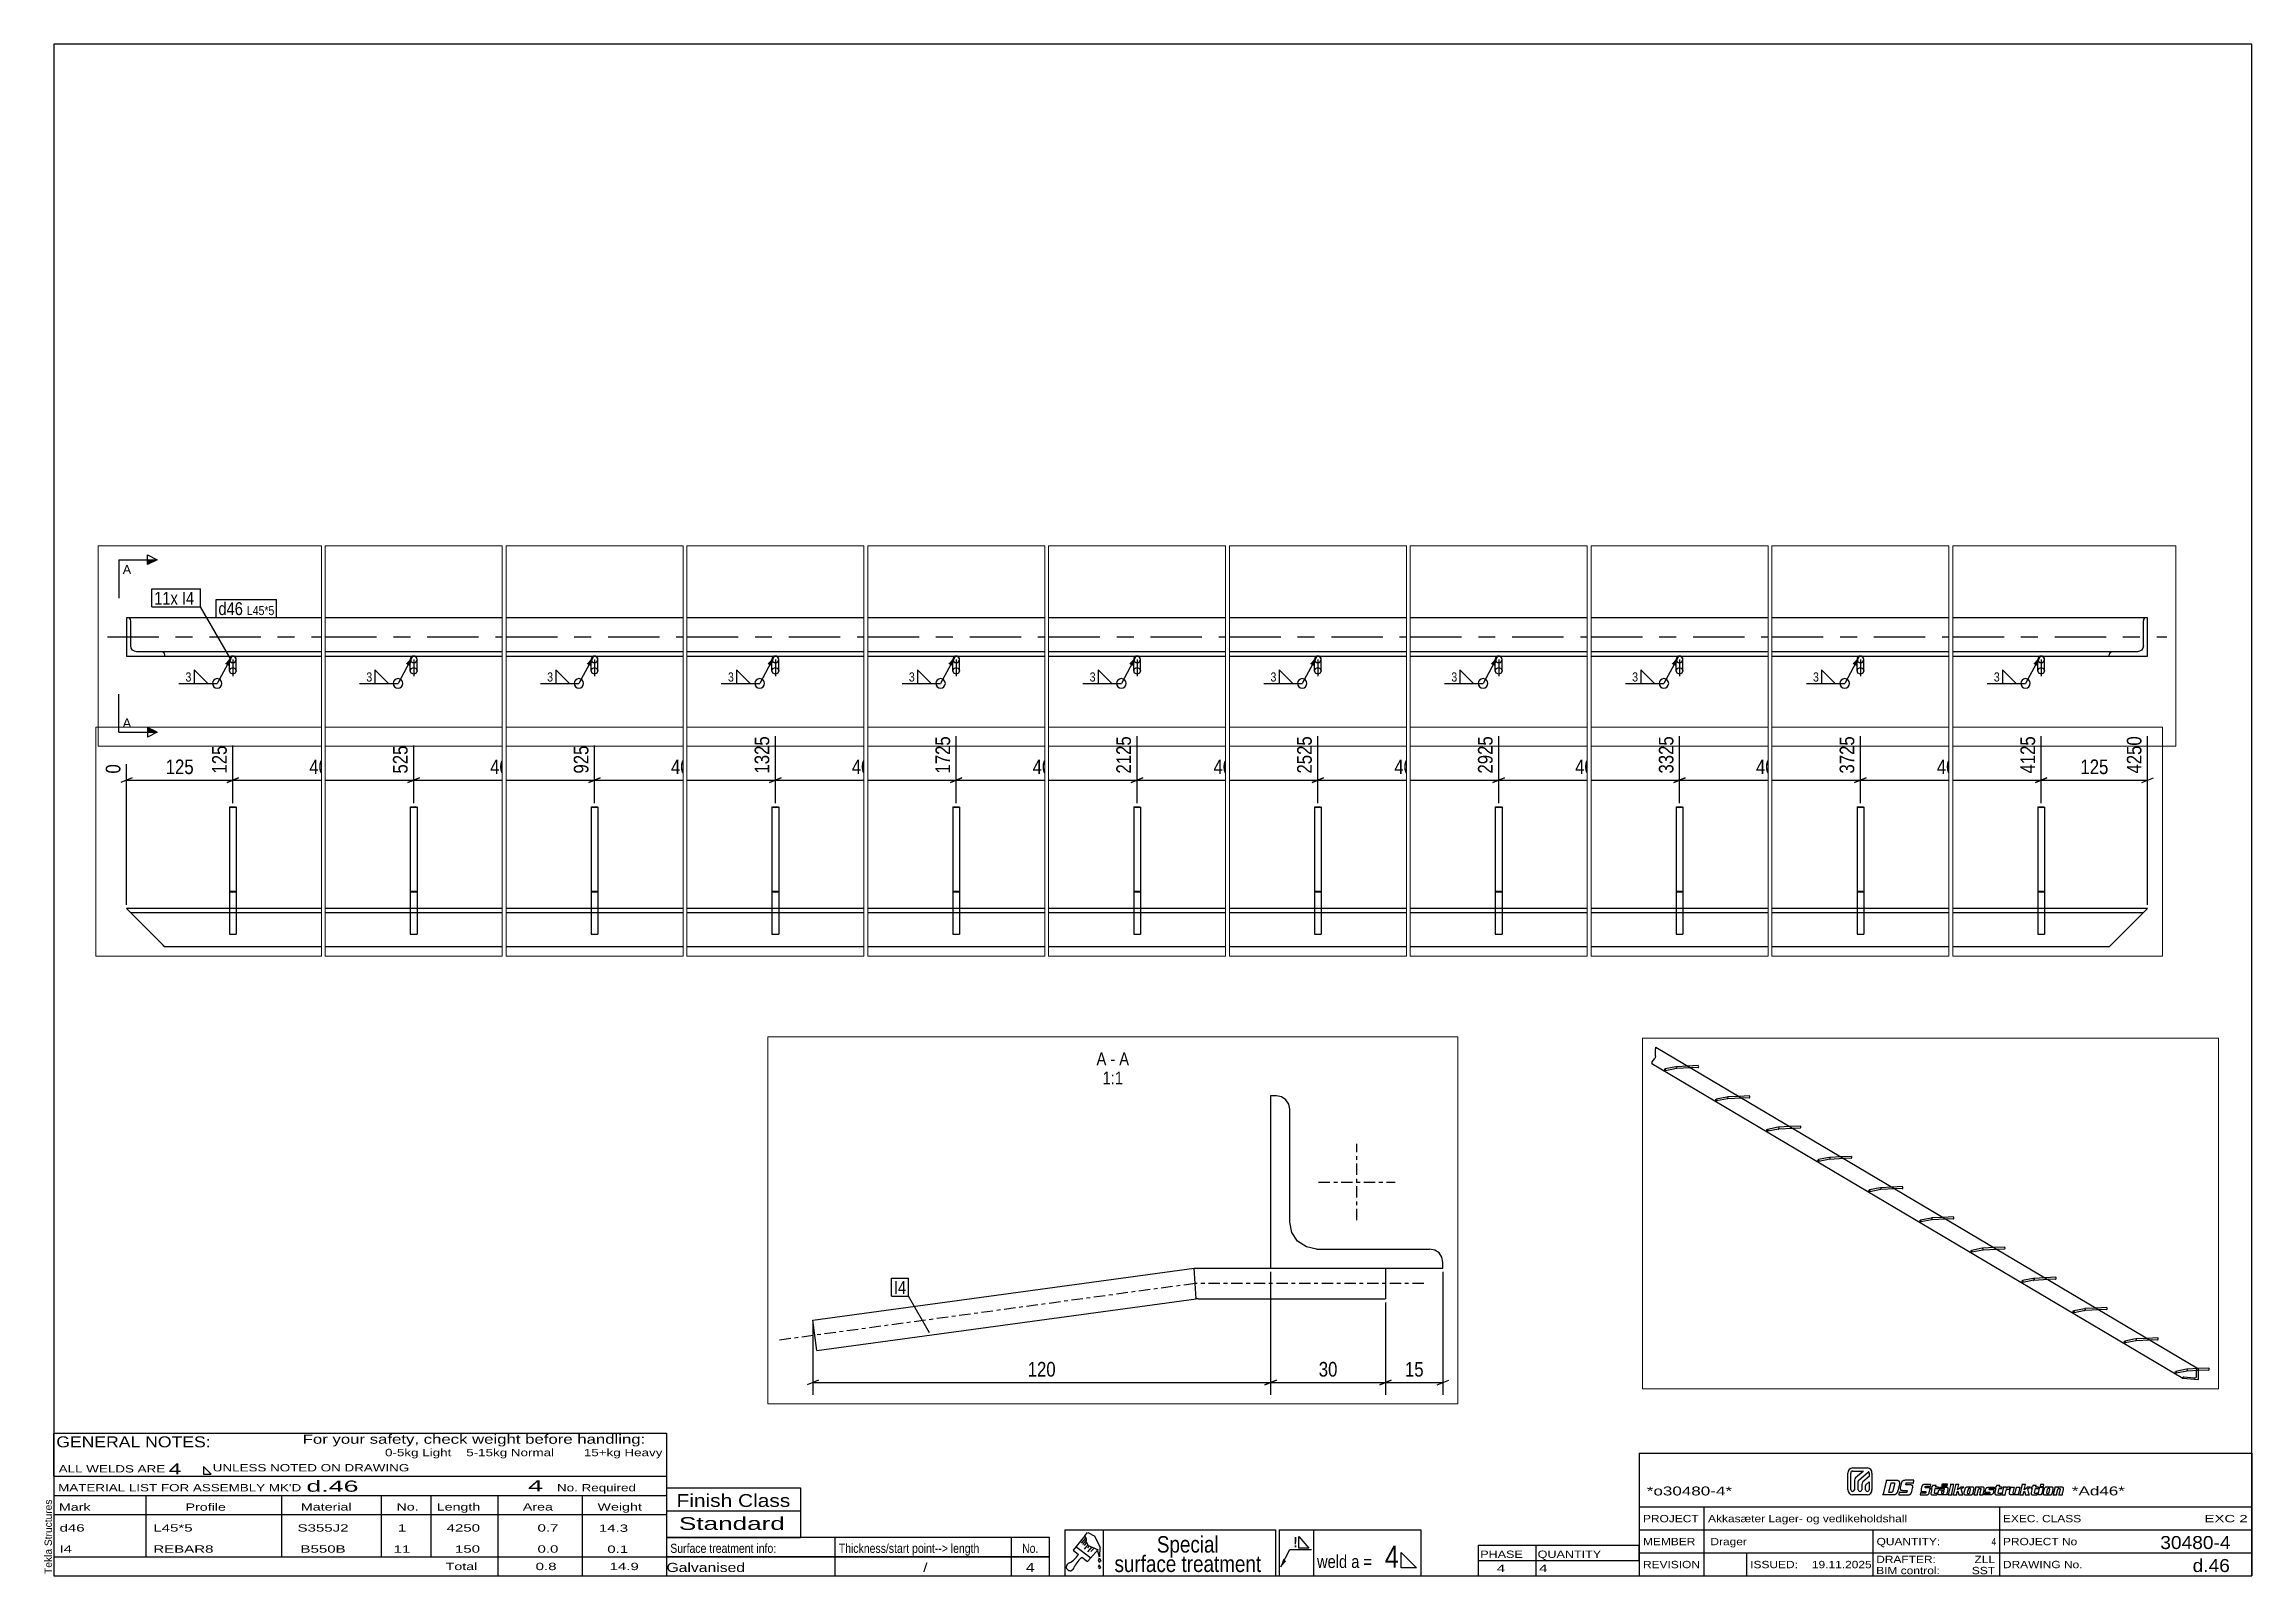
# Paper-space layout 'Layout1' of a CAD drawing. Header units: millimetres. Extents: x 2 to 579, y 5 to 405.
# The model-space entities are those that its viewports show. They can reach past a viewport. Long polylines and large blocks are cut down to what shows.
import ezdxf

# ---------------------------------------------------------------- set-up
doc = ezdxf.new("R2010")
doc.units = ezdxf.units.MM
doc.linetypes.add('DXK_LINE_DOT2', pattern=[3.9198, 1.9599, -1.9599])
doc.linetypes.add('DXK_LINE_DOT3', pattern=[5.9187, 2.979, -0.9799, 0.9799, -0.9799])
for name, color, linetype in [('GRAPHICAL_OBJECTS', 7, 'Continuous'), ('MÅLSÆTNING', 7, 'Continuous'), ('STÅL', 7, 'Continuous'), ('TEKST', 7, 'Continuous')]:
    doc.layers.add(name, color=color, linetype=linetype)
doc.layers.add('Viewport layer', color=7, linetype='Continuous', plot=False)
doc.styles.add('Arial', font='ARIAL.TTF', dxfattribs={"height": 0.2})
doc.styles.add('Arial Narrow', font='ARIALN.TTF', dxfattribs={"height": 0.2})
doc.styles.add('Arial Narrow Bold', font='ARIALNB.TTF', dxfattribs={"height": 0.2})
doc.styles.add('Arial Rounded MT Bold', font='ARLRDBD.TTF', dxfattribs={"height": 0.2})
doc.styles.add('IDAutomationHC39M', font='IDAUTOMATIONHC39M.TTF', dxfattribs={"height": 0.2})

psp = doc.layouts.get("Layout1")

# ---------------------------------------------------------------- texts
at = {"layer": 'GRAPHICAL_OBJECTS', "color": 7}
for s, height, style, width, p in [('GENERAL NOTES:', 2.8633, 'Arial Narrow', 1.4, (5.65, 38.56)), ('ALL WELDS ARE', 1.9089, 'Arial Narrow', 1.6, (6.29, 32)), ("MATERIAL LIST FOR ASSEMBLY MK'D", 1.9089, 'Arial Narrow', 1.6, (6.15, 27.06)), ('UNLESS NOTED ON DRAWING', 1.9089, 'Arial Narrow', 1.6, (46.52, 32.28)), ('d.46', 2.912, 'Arial Rounded MT Bold', 1.794707, (70.97, 26.97)), ('4', 2.91, 'Arial Rounded MT Bold', 1.794707, (128.86, 27.06)), ('No. Required', 1.9089, 'Arial Narrow', 1.6, (136.41, 27.06)), ('Mark', 1.909, 'Arial Narrow', 1.7, (6.34, 22)), ('Profile', 1.909, 'Arial Narrow', 1.7, (39.41, 22)), ('Material', 1.909, 'Arial Narrow', 1.7, (69.54, 22.06)), ('No.', 1.909, 'Arial Narrow', 1.7, (94.5, 22.06)), ('Length', 1.909, 'Arial Narrow', 1.7, (105, 22.06)), ('Area', 1.909, 'Arial Narrow', 1.7, (127.5, 22.06)), ('Weight', 1.909, 'Arial Narrow', 1.7, (147, 22.06)), ('PHASE', 1.909, 'Arial Narrow', 1.5, (377.5, 9.69)), ('QUANTITY', 1.909, 'Arial Narrow', 1.5, (392.5, 9.69))]:
    psp.add_text(s, height=height, dxfattribs=dict(at, style=style, width=width)).set_placement(p)
at = {"layer": 'GRAPHICAL_OBJECTS', "color": 7, "linetype": 'Continuous'}
for s, height, style, width, p in [('For your safety, check weight before handling:  ', 2.3861, 'Arial Narrow', 1.6, (70, 39.5)), ('0-5kg Light    5-15kg Normal        15+kg Heavy', 1.9089, 'Arial Narrow', 1.6, (91.5, 36.25)), ('4', 2.86, 'Arial Narrow', 1.794707, (35, 31.5)), ('Finish Class', 3.3405, 'Arial Narrow', 1.425378, (167.62, 23)), ('*o30480-4*', 2.333, 'IDAutomationHC39M', 1.425378, (421, 26)), ('*Ad46*', 2.333, 'IDAutomationHC39M', 1.425378, (532, 26.01)), ('d46', 1.909, 'Arial Narrow', 1.794707, (6.5, 16.56)), ('L45*5', 1.909, 'Arial Narrow', 1.794707, (31, 16.56)), ('S355J2', 1.909, 'Arial Narrow', 1.794707, (68.66, 16.56)), ('1', 1.91, 'Arial Narrow', 1.794707, (94.86, 16.56)), ('4250', 1.909, 'Arial Narrow', 1.794707, (107.58, 16.56)), ('0.7', 1.909, 'Arial Narrow', 1.794707, (131.32, 16.56)), ('14.3', 1.909, 'Arial Narrow', 1.794707, (147.34, 16.5)), ('Standard', 3.34, 'Arial Narrow', 1.780292, (168.26, 17)), ('PROJECT', 1.909, 'Arial Narrow', 1.425378, (420, 19)), ('Akkasæter Lager- og vedlikeholdshall', 1.9089, 'Arial Narrow', 1.425378, (437, 19)), ('EXEC. CLASS', 1.9089, 'Arial Narrow', 1.425378, (514, 19)), ('EXC 2', 1.909, 'Arial Narrow', 1.780292, (566.64, 19)), ('I4', 1.909, 'Arial Narrow', 1.794707, (6.5, 11.06)), ('REBAR8', 1.909, 'Arial Narrow', 1.794707, (31, 11.06)), ('B550B', 1.909, 'Arial Narrow', 1.794707, (69.43, 11.06)), ('11', 1.909, 'Arial Narrow', 1.794707, (93.76, 11.06)), ('150', 1.909, 'Arial Narrow', 1.794707, (109.77, 11.06)), ('0.0', 1.909, 'Arial Narrow', 1.794707, (131.32, 11.06)), ('0.1', 1.909, 'Arial Narrow', 1.794707, (149.53, 11)), ('MEMBER', 1.909, 'Arial Narrow', 1.425378, (420, 13)), ('Drager', 1.909, 'Arial Narrow', 1.42538, (437.61, 13)), ('QUANTITY:', 1.909, 'Arial Narrow', 1.425378, (481, 13)), ('PROJECT No', 1.909, 'Arial Narrow', 1.425378, (514, 13)), ('30480-4', 3.397, 'Arial Rounded MT Bold', 1.1, (555.09, 12)), ('Total', 1.909, 'Arial Narrow', 1.7, (107.33, 6.5)), ('0.8', 1.909, 'Arial Narrow', 1.794707, (130.83, 6.5)), ('14.9', 1.909, 'Arial Narrow', 1.794707, (150.14, 6.5)), ('Galvanised', 2.386, 'Arial Narrow', 1.5, (165, 6)), ('/', 2.39, 'Arial Narrow', 1.5, (232.03, 6)), ('4', 2.39, 'Arial Narrow', 1.5, (258.86, 6)), ('4', 1.91, 'Arial Narrow', 1.794707, (381.82, 6)), ('4', 1.91, 'Arial Narrow', 1.794707, (392.86, 6)), ('REVISION', 1.909, 'Arial Narrow', 1.425378, (420, 7)), ('ISSUED:', 1.909, 'Arial Narrow', 1.425378, (448, 7)), ('19.11.2025', 1.909, 'Arial Narrow', 1.425378, (464.11, 7)), ('DRAFTER:', 1.909, 'Arial Narrow', 1.425378, (480.91, 8.35)), ('BIM control:', 1.9089, 'Arial Narrow', 1.425378, (480.9, 5.44)), ('SST', 1.909, 'Arial Narrow', 1.425378, (505.88, 5.43)), ('ZLL', 1.909, 'Arial Narrow', 1.425378, (506.58, 8.35)), ('DRAWING No.', 1.9089, 'Arial Narrow', 1.425378, (514, 7)), ('d.46', 3.397, 'Arial Rounded MT Bold', 1.1, (563.53, 6))]:
    psp.add_text(s, height=height, dxfattribs=dict(at, style=style, width=width)).set_placement(p)
at = {"layer": 'GRAPHICAL_OBJECTS', "color": 174, "linetype": 'Continuous', "style": 'Arial'}
psp.add_text('Tekla Structures', height=1.9102, rotation=90, dxfattribs=at).set_placement((4.5, 5.5))
at = {"layer": 'GRAPHICAL_OBJECTS', "color": 7, "linetype": 'Continuous', "style": 'Arial Narrow'}
for s, height, p in [('Surface treatment info:', 2.3861, (166, 11)), ('Thickness/start point--> length', 2.3861, (210, 11)), ('Special', 4.295, (293.07, 11.08)), ('4', 5.73, (352.61, 7.11)), ('4', 1.91, (511.03, 13)), ('surface treatment', 4.2949, (282, 6)), ('weld a =', 3.34, (334.88, 7.06))]:
    psp.add_text(s, height=height, dxfattribs=at).set_placement(p)
at = {"layer": 'GRAPHICAL_OBJECTS', "color": 7, "style": 'Arial Narrow'}
psp.add_text('No.', height=2.386, dxfattribs=at).set_placement((257.87, 11))
at = {"layer": 'GRAPHICAL_OBJECTS', "color": 2, "linetype": 'Continuous', "style": 'Arial Narrow Bold', "width": 0.99921}
psp.add_text('!', height=2.73, dxfattribs=at).set_placement((328.73, 12.42))

msp = doc.modelspace()

# ---------------------------------------------------------------- hatches: boundary and pattern name
at = {"layer": 'TEKST', "linetype": 'Continuous'}
for color, points in [(30, [(9755.71, 213.61), (9755.71, 219.23), (9766.96, 219.23)]), (3, [(9846.74, 96.91), (9854.54, 105.49), (9851.69, 94.25)]), (3, [(10246.74, 96.91), (10254.54, 105.49), (10251.69, 94.25)]), (3, [(10646.74, 96.91), (10654.54, 105.49), (10651.69, 94.25)]), (3, [(11046.74, 96.91), (11054.54, 105.49), (11051.69, 94.25)]), (3, [(11446.74, 96.91), (11454.54, 105.49), (11451.69, 94.25)]), (3, [(11846.74, 96.91), (11854.54, 105.49), (11851.69, 94.25)]), (3, [(12246.74, 96.91), (12254.54, 105.49), (12251.69, 94.25)]), (3, [(12646.74, 96.91), (12654.54, 105.49), (12651.69, 94.25)]), (3, [(13046.74, 96.91), (13054.54, 105.49), (13051.69, 94.25)]), (3, [(13446.74, 96.91), (13454.54, 105.49), (13451.69, 94.25)]), (3, [(13846.74, 96.91), (13854.54, 105.49), (13851.69, 94.25)]), (30, [(9755.71, 16.42), (9755.71, 22.05), (9766.96, 16.42)])]:
    msp.add_hatch(color=color, dxfattribs=at).paths.add_polyline_path(points)

# ---------------------------------------------------------------- linework, layer by layer
at = {"layer": 'MÅLSÆTNING', "color": 7, "linetype": 'Continuous'}
for p, q in [((22848.81, 179.87), (22848.81, 258.37)), ((22848.81, 179.87), (22848.81, 258.37)), ((23248.81, 179.87), (23248.81, 258.37)), ((23248.81, 179.87), (23248.81, 258.37)), ((23648.81, 179.87), (23648.81, 258.37)), ((23648.81, 179.87), (23648.81, 258.37)), ((24048.81, 179.87), (24048.81, 258.37)), ((24048.81, 179.87), (24048.81, 258.37)), ((24448.81, 179.87), (24448.81, 258.37)), ((24448.81, 179.87), (24448.81, 258.37)), ((24848.81, 179.87), (24848.81, 258.37)), ((24848.81, 179.87), (24848.81, 258.37)), ((25248.81, 179.87), (25248.81, 258.37)), ((25248.81, 179.87), (25248.81, 258.37)), ((25648.81, 179.87), (25648.81, 258.37)), ((25648.81, 179.87), (25648.81, 258.37)), ((25773.81, 60.3), (25773.81, 258.37)), ((21648.81, 179.87), (21648.81, 247.4)), ((21648.81, 179.87), (21648.81, 247.4)), ((22048.81, 179.87), (22048.81, 247.4)), ((22048.81, 179.87), (22048.81, 247.4)), ((22448.81, 179.87), (22448.81, 247.4)), ((22448.81, 179.87), (22448.81, 247.4)), ((21523.81, 60.3), (21523.81, 225.47)), ((21530.56, 209.55), (21517.06, 204.15)), ((21642.06, 204.15), (21655.56, 209.55)), ((22055.56, 209.55), (22042.06, 204.15)), ((22042.06, 204.15), (22055.56, 209.55)), ((22455.56, 209.55), (22442.06, 204.15)), ((22442.06, 204.15), (22455.56, 209.55)), ((22855.56, 209.55), (22842.06, 204.15)), ((22842.06, 204.15), (22855.56, 209.55)), ((23255.56, 209.55), (23242.06, 204.15)), ((23242.06, 204.15), (23255.56, 209.55)), ((23655.56, 209.55), (23642.06, 204.15)), ((23642.06, 204.15), (23655.56, 209.55)), ((24055.56, 209.55), (24042.06, 204.15)), ((24042.06, 204.15), (24055.56, 209.55)), ((24455.56, 209.55), (24442.06, 204.15)), ((24442.06, 204.15), (24455.56, 209.55)), ((24842.06, 204.15), (24855.56, 209.55)), ((25255.56, 209.55), (25242.06, 204.15)), ((25242.06, 204.15), (25255.56, 209.55)), ((25655.56, 209.55), (25642.06, 204.15)), ((25642.06, 204.15), (25655.56, 209.55)), ((25767.06, 204.15), (25780.56, 209.55)), ((21523.81, 206.85), (21648.81, 206.85)), ((21648.81, 206.85), (22048.81, 206.85)), ((22048.81, 206.85), (22448.81, 206.85)), ((22448.81, 206.85), (22848.81, 206.85)), ((22848.81, 206.85), (23248.81, 206.85)), ((23248.81, 206.85), (23648.81, 206.85)), ((23648.81, 206.85), (24048.81, 206.85)), ((24048.81, 206.85), (24448.81, 206.85)), ((24448.81, 206.85), (24848.81, 206.85)), ((24848.81, 206.85), (25248.81, 206.85)), ((25248.81, 206.85), (25648.81, 206.85)), ((25648.81, 206.85), (25773.81, 206.85)), ((31147.94, 34.46), (31147.94, 2.4)), ((31147.94, 34.46), (31147.94, 2.4)), ((31192.94, 34.46), (31192.94, 2.4)), ((31177.94, 26.46), (31177.94, 2.4)), ((31177.94, 26.46), (31177.94, 2.4)), ((31028.37, 20.91), (31028.37, 2.4)), ((31029.87, 6.2), (31026.87, 5)), ((31149.44, 6.2), (31146.44, 5)), ((31146.44, 5), (31149.44, 6.2)), ((31179.44, 6.2), (31176.44, 5)), ((31191.44, 5), (31194.44, 6.2)), ((31028.37, 5.6), (31147.94, 5.6)), ((31147.94, 5.6), (31177.94, 5.6)), ((31177.94, 5.6), (31192.94, 5.6))]:
    msp.add_line(p, q, dxfattribs=at)
at = {"layer": 'STÅL', "color": 2, "linetype": 'Continuous'}
for p, q in [((50.74, 1332.89), (50.64, 1331.5)), ((51.02, 1334.31), (50.74, 1332.89)), ((51.43, 1335.55), (51.02, 1334.31)), ((51.92, 1336.43), (51.43, 1335.55)), ((51.92, 1336.43), (52.47, 1337.13)), ((52.47, 1337.13), (2177.47, 78.29)), ((50.64, 1303.78), (50.64, 1331.5)), ((50.64, 1303.78), (50.45, 1301.02)), ((49.89, 1298.17), (49.06, 1295.69)), ((50.45, 1301.02), (49.89, 1298.17)), ((37.28, 1280.15), (48.08, 1293.93)), ((49.06, 1295.69), (48.08, 1293.93)), ((37.28, 1280.15), (36.79, 1279.28)), ((36.1, 1276.61), (36, 1275.23)), ((36, 1273.82), (36, 1275.23)), ((36.38, 1278.03), (36.1, 1276.61)), ((36.79, 1279.28), (36.38, 1278.03)), ((36, 1273.82), (2116, 41.63)), ((218.53, 1265.52), (176.84, 1263.45)), ((219.8, 1263.57), (218.53, 1265.52)), ((220.06, 1260.52), (219.8, 1263.57)), ((217.59, 1257.89), (188.66, 1256.45)), ((217.59, 1257.89), (219.14, 1258.17)), ((219.14, 1258.17), (220.06, 1260.52)), ((418.53, 1147.04), (376.84, 1144.97)), ((419.8, 1145.09), (418.53, 1147.04)), ((419.14, 1139.69), (420.06, 1142.04)), ((420.06, 1142.04), (419.8, 1145.09)), ((417.59, 1139.41), (388.66, 1137.97)), ((417.59, 1139.41), (419.14, 1139.69)), ((618.53, 1028.57), (576.84, 1026.49)), ((619.8, 1026.61), (618.53, 1028.57)), ((620.06, 1023.56), (619.8, 1026.61)), ((617.59, 1020.93), (588.66, 1019.49)), ((617.59, 1020.93), (619.14, 1021.21)), ((619.14, 1021.21), (620.06, 1023.56)), ((818.53, 910.09), (776.84, 908.01)), ((819.8, 908.13), (818.53, 910.09)), ((820.06, 905.08), (819.8, 908.13)), ((817.59, 902.45), (788.66, 901.01)), ((817.59, 902.45), (819.14, 902.73)), ((819.14, 902.73), (820.06, 905.08)), ((1018.53, 791.61), (976.84, 789.53)), ((1019.8, 789.65), (1018.53, 791.61)), ((1017.59, 783.97), (1019.14, 784.25)), ((1019.14, 784.25), (1020.06, 786.61)), ((1020.06, 786.61), (1019.8, 789.65)), ((1017.59, 783.97), (988.66, 782.54)), ((1218.53, 673.13), (1176.84, 671.06)), ((1219.8, 671.17), (1218.53, 673.13)), ((1220.06, 668.13), (1219.8, 671.17)), ((1217.59, 665.49), (1188.66, 664.06)), ((1217.59, 665.49), (1219.14, 665.77)), ((1219.14, 665.77), (1220.06, 668.13)), ((1418.53, 554.65), (1376.84, 552.58)), ((1419.8, 552.69), (1418.53, 554.65)), ((1419.14, 547.29), (1420.06, 549.65)), ((1420.06, 549.65), (1419.8, 552.69)), ((1417.59, 547.01), (1388.66, 545.58)), ((1417.59, 547.01), (1419.14, 547.29)), ((1618.53, 436.17), (1576.84, 434.1)), ((1619.8, 434.21), (1618.53, 436.17)), ((1620.06, 431.17), (1619.8, 434.21)), ((1617.59, 428.54), (1588.66, 427.1)), ((1617.59, 428.54), (1619.14, 428.82)), ((1619.14, 428.82), (1620.06, 431.17)), ((1818.53, 317.69), (1776.84, 315.62)), ((1819.8, 315.73), (1818.53, 317.69)), ((1819.14, 310.34), (1820.06, 312.69)), ((1820.06, 312.69), (1819.8, 315.73)), ((1817.59, 310.06), (1788.66, 308.62)), ((1817.59, 310.06), (1819.14, 310.34)), ((2018.53, 199.21), (1976.84, 197.14)), ((2019.8, 197.25), (2018.53, 199.21)), ((2020.06, 194.21), (2019.8, 197.25)), ((2017.59, 191.58), (1988.66, 190.14)), ((2017.59, 191.58), (2019.14, 191.86)), ((2019.14, 191.86), (2020.06, 194.21)), ((21644.81, 174.83), (21645.98, 175.22)), ((21644.81, 174.83), (21644.81, 55.8)), ((21645.98, 175.22), (21648.81, 175.37)), ((21648.81, 175.37), (21651.64, 175.22)), ((21651.64, 175.22), (21652.81, 174.83)), ((21652.81, 174.83), (21652.81, 55.8)), ((22044.81, 174.83), (22045.98, 175.22)), ((22044.81, 174.83), (22044.81, 55.8)), ((22045.98, 175.22), (22048.81, 175.37)), ((22048.81, 175.37), (22051.64, 175.22)), ((22051.64, 175.22), (22052.81, 174.83)), ((22052.81, 174.83), (22052.81, 55.8)), ((22444.81, 174.83), (22445.98, 175.22)), ((22444.81, 174.83), (22444.81, 55.8)), ((22445.98, 175.22), (22448.81, 175.37)), ((22448.81, 175.37), (22451.64, 175.22)), ((22451.64, 175.22), (22452.81, 174.83)), ((22452.81, 174.83), (22452.81, 55.8)), ((22844.81, 174.83), (22845.98, 175.22)), ((22844.81, 174.83), (22844.81, 55.8)), ((22845.98, 175.22), (22848.81, 175.37)), ((22848.81, 175.37), (22851.64, 175.22)), ((22851.64, 175.22), (22852.81, 174.83)), ((22852.81, 174.83), (22852.81, 55.8)), ((23244.81, 174.83), (23245.98, 175.22)), ((23244.81, 174.83), (23244.81, 55.8)), ((23245.98, 175.22), (23248.81, 175.37)), ((23248.81, 175.37), (23251.64, 175.22)), ((23251.64, 175.22), (23252.81, 174.83)), ((23252.81, 174.83), (23252.81, 55.8)), ((23644.81, 174.83), (23645.98, 175.22)), ((23644.81, 174.83), (23644.81, 55.8)), ((23645.98, 175.22), (23648.81, 175.37)), ((23648.81, 175.37), (23651.64, 175.22)), ((23651.64, 175.22), (23652.81, 174.83)), ((23652.81, 174.83), (23652.81, 55.8)), ((24044.81, 174.83), (24045.98, 175.22)), ((24044.81, 174.83), (24044.81, 55.8)), ((24045.98, 175.22), (24048.81, 175.37)), ((24048.81, 175.37), (24051.64, 175.22)), ((24051.64, 175.22), (24052.81, 174.83)), ((24052.81, 174.83), (24052.81, 55.8)), ((24444.81, 174.83), (24445.98, 175.22)), ((24444.81, 174.83), (24444.81, 55.8)), ((24445.98, 175.22), (24448.81, 175.37)), ((24448.81, 175.37), (24451.64, 175.22)), ((24451.64, 175.22), (24452.81, 174.83)), ((24452.81, 174.83), (24452.81, 55.8)), ((24844.81, 174.83), (24845.98, 175.22)), ((24844.81, 174.83), (24844.81, 55.8)), ((24845.98, 175.22), (24848.81, 175.37)), ((24848.81, 175.37), (24851.64, 175.22)), ((24851.64, 175.22), (24852.81, 174.83)), ((24852.81, 174.83), (24852.81, 55.8)), ((25244.81, 174.83), (25245.98, 175.22)), ((25244.81, 174.83), (25244.81, 55.8)), ((25245.98, 175.22), (25248.81, 175.37)), ((25248.81, 175.37), (25251.64, 175.22)), ((25251.64, 175.22), (25252.81, 174.83)), ((25252.81, 174.83), (25252.81, 55.8)), ((25644.81, 174.83), (25645.98, 175.22)), ((25644.81, 174.83), (25644.81, 55.8)), ((25645.98, 175.22), (25648.81, 175.37)), ((25648.81, 175.37), (25651.64, 175.22)), ((25651.64, 175.22), (25652.81, 174.83)), ((25652.81, 174.83), (25652.81, 55.8)), ((9730.96, 151.07), (9730.96, 106.07)), ((9959.96, 151.07), (9730.96, 151.07)), ((9733.8, 150.81), (9732.46, 151.07)), ((9734.93, 150.05), (9733.8, 150.81)), ((9735.69, 148.91), (9734.93, 150.05)), ((10359.96, 151.07), (10151.96, 151.07)), ((10759.96, 151.07), (10551.96, 151.07)), ((11159.96, 151.07), (10951.96, 151.07)), ((11559.96, 151.07), (11351.96, 151.07)), ((11959.96, 151.07), (11751.96, 151.07)), ((12359.96, 151.07), (12151.96, 151.07)), ((12759.96, 151.07), (12551.96, 151.07)), ((13159.96, 151.07), (12951.96, 151.07)), ((13559.96, 151.07), (13351.96, 151.07)), ((13979.46, 151.07), (13751.96, 151.07)), ((13976.98, 150.05), (13976.22, 148.91)), ((13978.12, 150.81), (13976.98, 150.05)), ((13979.46, 151.07), (13978.12, 150.81)), ((13980.96, 151.07), (13979.46, 151.07)), ((13980.96, 106.07), (13980.96, 151.07)), ((9735.96, 147.57), (9735.69, 148.91)), ((9735.96, 118.07), (9735.96, 147.57)), ((13976.22, 148.91), (13975.96, 147.57)), ((13975.96, 118.07), (13975.96, 147.57)), ((9736.49, 115.39), (9735.96, 118.07)), ((9738.01, 113.12), (9736.49, 115.39)), ((13975.43, 115.39), (13973.91, 113.12)), ((13975.96, 118.07), (13975.43, 115.39)), ((9740.28, 111.6), (9738.01, 113.12)), ((9742.96, 111.07), (9740.28, 111.6)), ((9959.96, 111.07), (9742.96, 111.07)), ((9773.8, 110.81), (9772.46, 111.07)), ((9774.93, 110.05), (9773.8, 110.81)), ((9775.69, 108.91), (9774.93, 110.05)), ((10359.96, 111.07), (10151.96, 111.07)), ((10759.96, 111.07), (10551.96, 111.07)), ((11159.96, 111.07), (10951.96, 111.07)), ((11559.96, 111.07), (11351.96, 111.07)), ((11959.96, 111.07), (11751.96, 111.07)), ((12359.96, 111.07), (12151.96, 111.07)), ((12759.96, 111.07), (12551.96, 111.07)), ((13159.96, 111.07), (12951.96, 111.07)), ((13559.96, 111.07), (13351.96, 111.07)), ((13939.46, 111.07), (13751.96, 111.07)), ((13936.98, 110.05), (13936.22, 108.91)), ((13938.12, 110.81), (13936.98, 110.05)), ((13939.46, 111.07), (13938.12, 110.81)), ((13968.96, 111.07), (13939.46, 111.07)), ((13971.64, 111.6), (13968.96, 111.07)), ((13973.91, 113.12), (13971.64, 111.6)), ((9730.96, 106.07), (9959.96, 106.07)), ((9775.96, 107.57), (9775.69, 108.91)), ((9775.96, 106.07), (9775.96, 107.57)), ((10151.96, 106.07), (10359.96, 106.07)), ((10551.96, 106.07), (10759.96, 106.07)), ((10951.96, 106.07), (11159.96, 106.07)), ((11351.96, 106.07), (11559.96, 106.07)), ((11751.96, 106.07), (11959.96, 106.07)), ((12151.96, 106.07), (12359.96, 106.07)), ((12551.96, 106.07), (12759.96, 106.07)), ((12951.96, 106.07), (13159.96, 106.07)), ((13351.96, 106.07), (13559.96, 106.07)), ((13751.96, 106.07), (13980.96, 106.07)), ((13936.22, 108.91), (13935.96, 107.57)), ((13935.96, 106.07), (13935.96, 107.57)), ((9851.96, 88.55), (9851.96, 102.07)), ((9859.96, 88.55), (9859.96, 102.07)), ((10251.96, 88.55), (10251.96, 102.07)), ((10259.96, 88.55), (10259.96, 102.07)), ((10651.96, 88.55), (10651.96, 102.07)), ((10659.96, 88.55), (10659.96, 102.07)), ((11051.96, 88.55), (11051.96, 102.07)), ((11059.96, 88.55), (11059.96, 102.07)), ((11451.96, 88.55), (11451.96, 102.07)), ((11459.96, 88.55), (11459.96, 102.07)), ((11851.96, 88.55), (11851.96, 102.07)), ((11859.96, 88.55), (11859.96, 102.07)), ((12251.96, 88.55), (12251.96, 102.07)), ((12259.96, 88.55), (12259.96, 102.07)), ((12651.96, 88.55), (12651.96, 102.07)), ((12659.96, 88.55), (12659.96, 102.07)), ((13051.96, 88.55), (13051.96, 102.07)), ((13059.96, 88.55), (13059.96, 102.07)), ((13451.96, 88.55), (13451.96, 102.07)), ((13459.96, 88.55), (13459.96, 102.07)), ((13851.96, 88.55), (13851.96, 102.07)), ((13859.96, 88.55), (13859.96, 102.07)), ((9853.13, 85.75), (9851.96, 88.55)), ((9859.96, 88.55), (9858.79, 85.75)), ((10253.13, 85.75), (10251.96, 88.55)), ((10259.96, 88.55), (10258.79, 85.75)), ((10653.13, 85.75), (10651.96, 88.55)), ((10659.96, 88.55), (10658.79, 85.75)), ((11053.13, 85.75), (11051.96, 88.55)), ((11059.96, 88.55), (11058.79, 85.75)), ((11453.13, 85.75), (11451.96, 88.55)), ((11459.96, 88.55), (11458.79, 85.75)), ((11853.13, 85.75), (11851.96, 88.55)), ((11859.96, 88.55), (11858.79, 85.75)), ((12253.13, 85.75), (12251.96, 88.55)), ((12259.96, 88.55), (12258.79, 85.75)), ((12653.13, 85.75), (12651.96, 88.55)), ((12659.96, 88.55), (12658.79, 85.75)), ((13053.13, 85.75), (13051.96, 88.55)), ((13059.96, 88.55), (13058.79, 85.75)), ((13453.13, 85.75), (13451.96, 88.55)), ((13459.96, 88.55), (13458.79, 85.75)), ((13853.13, 85.75), (13851.96, 88.55)), ((13859.96, 88.55), (13858.79, 85.75)), ((2218.53, 80.73), (2176.84, 78.66)), ((2219.8, 78.78), (2218.53, 80.73)), ((9855.96, 84.58), (9853.13, 85.75)), ((9858.79, 85.75), (9855.96, 84.58)), ((10255.96, 84.58), (10253.13, 85.75)), ((10258.79, 85.75), (10255.96, 84.58)), ((10655.96, 84.58), (10653.13, 85.75)), ((10658.79, 85.75), (10655.96, 84.58)), ((11055.96, 84.58), (11053.13, 85.75)), ((11058.79, 85.75), (11055.96, 84.58)), ((11455.96, 84.58), (11453.13, 85.75)), ((11458.79, 85.75), (11455.96, 84.58)), ((11855.96, 84.58), (11853.13, 85.75)), ((11858.79, 85.75), (11855.96, 84.58)), ((12255.96, 84.58), (12253.13, 85.75)), ((12258.79, 85.75), (12255.96, 84.58)), ((12655.96, 84.58), (12653.13, 85.75)), ((12658.79, 85.75), (12655.96, 84.58)), ((13055.96, 84.58), (13053.13, 85.75)), ((13058.79, 85.75), (13055.96, 84.58)), ((13455.96, 84.58), (13453.13, 85.75)), ((13458.79, 85.75), (13455.96, 84.58)), ((13855.96, 84.58), (13853.13, 85.75)), ((13858.79, 85.75), (13855.96, 84.58)), ((2170.64, 75.62), (2171, 76.85)), ((2170.64, 47.9), (2170.64, 75.62)), ((2171, 76.85), (2172.04, 77.82)), ((2172.04, 77.82), (2173.59, 78.39)), ((2173.59, 78.39), (2175.42, 78.47)), ((2177.47, 78.29), (2175.42, 78.47)), ((2177.47, 36), (2177.47, 78.29)), ((2219.14, 73.38), (2220.06, 75.73)), ((2220.06, 75.73), (2219.8, 78.78)), ((21645.98, 75.72), (21644.81, 75.53)), ((21648.81, 75.8), (21645.98, 75.72)), ((21651.64, 75.72), (21648.81, 75.8)), ((21652.81, 75.53), (21651.64, 75.72)), ((22045.98, 75.72), (22044.81, 75.53)), ((22048.81, 75.8), (22045.98, 75.72)), ((22051.64, 75.72), (22048.81, 75.8)), ((22052.81, 75.53), (22051.64, 75.72)), ((22445.98, 75.72), (22444.81, 75.53)), ((22448.81, 75.8), (22445.98, 75.72)), ((22451.64, 75.72), (22448.81, 75.8)), ((22452.81, 75.53), (22451.64, 75.72)), ((22845.98, 75.72), (22844.81, 75.53)), ((22848.81, 75.8), (22845.98, 75.72)), ((22851.64, 75.72), (22848.81, 75.8)), ((22852.81, 75.53), (22851.64, 75.72)), ((23245.98, 75.72), (23244.81, 75.53)), ((23248.81, 75.8), (23245.98, 75.72)), ((23251.64, 75.72), (23248.81, 75.8)), ((23252.81, 75.53), (23251.64, 75.72)), ((23645.98, 75.72), (23644.81, 75.53)), ((23648.81, 75.8), (23645.98, 75.72)), ((23651.64, 75.72), (23648.81, 75.8)), ((23652.81, 75.53), (23651.64, 75.72)), ((24045.98, 75.72), (24044.81, 75.53)), ((24048.81, 75.8), (24045.98, 75.72)), ((24051.64, 75.72), (24048.81, 75.8)), ((24052.81, 75.53), (24051.64, 75.72)), ((24445.98, 75.72), (24444.81, 75.53)), ((24448.81, 75.8), (24445.98, 75.72)), ((24451.64, 75.72), (24448.81, 75.8)), ((24452.81, 75.53), (24451.64, 75.72)), ((24845.98, 75.72), (24844.81, 75.53)), ((24848.81, 75.8), (24845.98, 75.72)), ((24851.64, 75.72), (24848.81, 75.8)), ((24852.81, 75.53), (24851.64, 75.72)), ((25245.98, 75.72), (25244.81, 75.53)), ((25248.81, 75.8), (25245.98, 75.72)), ((25251.64, 75.72), (25248.81, 75.8)), ((25252.81, 75.53), (25251.64, 75.72)), ((25645.98, 75.72), (25644.81, 75.53)), ((25648.81, 75.8), (25645.98, 75.72)), ((25651.64, 75.72), (25648.81, 75.8)), ((25652.81, 75.53), (25651.64, 75.72)), ((31149.44, 80.46), (31147.94, 80.46)), ((31147.94, 80.46), (31147.94, 35.46)), ((31150.78, 80.2), (31149.44, 80.46)), ((31151.92, 79.44), (31150.78, 80.2)), ((31152.68, 78.3), (31151.92, 79.44)), ((31152.94, 76.96), (31152.68, 78.3)), ((31152.94, 47.46), (31152.94, 76.96)), ((2217.59, 73.1), (2177.47, 71.1)), ((2217.59, 73.1), (2219.14, 73.38)), ((21568.81, 10.8), (21523.81, 55.8)), ((21752.81, 55.8), (21523.81, 55.8)), ((22152.81, 55.8), (21944.81, 55.8)), ((22552.81, 55.8), (22344.81, 55.8)), ((22952.81, 55.8), (22744.81, 55.8)), ((23352.81, 55.8), (23144.81, 55.8)), ((23752.81, 55.8), (23544.81, 55.8)), ((24152.81, 55.8), (23944.81, 55.8)), ((24552.81, 55.8), (24344.81, 55.8)), ((24952.81, 55.8), (24744.81, 55.8)), ((25352.81, 55.8), (25144.81, 55.8)), ((25773.81, 55.8), (25544.81, 55.8)), ((25773.81, 55.8), (25728.81, 10.8)), ((2169.91, 45.45), (2170.64, 47.9)), ((21752.81, 50.8), (21528.81, 50.8)), ((22152.81, 50.8), (21944.81, 50.8)), ((22552.81, 50.8), (22344.81, 50.8)), ((22952.81, 50.8), (22744.81, 50.8)), ((23352.81, 50.8), (23144.81, 50.8)), ((23752.81, 50.8), (23544.81, 50.8)), ((24152.81, 50.8), (23944.81, 50.8)), ((24552.81, 50.8), (24344.81, 50.8)), ((24952.81, 50.8), (24744.81, 50.8)), ((25352.81, 50.8), (25144.81, 50.8)), ((25768.81, 50.8), (25544.81, 50.8)), ((31153.48, 44.79), (31152.94, 47.46)), ((2116, 43.04), (2116.36, 44.27)), ((2116, 43.04), (2116, 41.63)), ((2116, 41.63), (2177.47, 36)), ((2116.36, 44.27), (2117.4, 45.24)), ((2117.4, 45.24), (2118.95, 45.81)), ((2118.95, 45.81), (2120.78, 45.89)), ((2120.78, 45.89), (2161.08, 42.2)), ((2161.08, 42.2), (2164.74, 42.37)), ((2164.74, 42.37), (2167.84, 43.51)), ((2167.84, 43.51), (2169.91, 45.45)), ((31154.99, 42.51), (31153.48, 44.79)), ((31157.27, 41), (31154.99, 42.51)), ((31159.94, 40.46), (31157.27, 41)), ((31159.94, 40.46), (31189.44, 40.46)), ((31190.78, 40.2), (31189.44, 40.46)), ((31028.37, 21.91), (31127.94, 35.46)), ((31127.94, 35.46), (31147.94, 35.46)), ((31128.49, 27.46), (31127.94, 35.46)), ((31147.94, 35.46), (31192.94, 35.46)), ((31177.94, 35.46), (31177.94, 27.46)), ((31191.92, 39.44), (31190.78, 40.2)), ((31192.68, 38.3), (31191.92, 39.44)), ((31192.94, 36.96), (31192.68, 38.3)), ((31192.94, 35.46), (31192.94, 36.96)), ((31029.45, 13.98), (31128.49, 27.46)), ((31128.99, 27.46), (31128.49, 27.46)), ((31128.99, 27.46), (31177.94, 27.46)), ((31029.45, 13.98), (31028.37, 21.91)), ((21752.81, 10.8), (21568.81, 10.8)), ((22152.81, 10.8), (21944.81, 10.8)), ((22552.81, 10.8), (22344.81, 10.8)), ((22952.81, 10.8), (22744.81, 10.8)), ((23352.81, 10.8), (23144.81, 10.8)), ((23752.81, 10.8), (23544.81, 10.8)), ((24152.81, 10.8), (23944.81, 10.8)), ((24552.81, 10.8), (24344.81, 10.8)), ((24952.81, 10.8), (24744.81, 10.8)), ((25352.81, 10.8), (25144.81, 10.8)), ((25728.81, 10.8), (25544.81, 10.8))]:
    msp.add_line(p, q, dxfattribs=at)
at = {"layer": 'STÅL', "color": 7, "linetype": 'DXK_LINE_DOT2'}
for p, q in [((176.84, 1263.45), (133.19, 1261.28)), ((130.81, 1260.96), (88.98, 1252.7)), ((130.81, 1260.96), (131.38, 1261.07)), ((132.29, 1261.24), (133.19, 1261.28)), ((132.29, 1261.24), (133.64, 1259.29)), ((133.64, 1259.29), (134.06, 1256.25)), ((86.99, 1250.11), (87.58, 1252.42)), ((87.58, 1252.42), (88.99, 1252.69)), ((88.99, 1252.69), (90.41, 1250.75)), ((133.31, 1253.9), (90.41, 1245.43)), ((131.93, 1253.63), (132.25, 1253.65)), ((188.66, 1256.45), (132.25, 1253.65)), ((133.31, 1253.9), (134.06, 1256.25)), ((87.58, 1247.11), (86.99, 1250.11)), ((88.99, 1245.17), (87.58, 1247.11)), ((90.41, 1245.43), (88.99, 1245.17)), ((90.41, 1250.75), (90.99, 1247.74)), ((90.99, 1247.74), (90.41, 1245.43)), ((330.81, 1142.48), (288.98, 1134.22)), ((330.81, 1142.48), (331.38, 1142.59)), ((332.29, 1142.76), (333.19, 1142.8)), ((332.29, 1142.76), (333.64, 1140.81)), ((376.84, 1144.97), (333.19, 1142.8)), ((388.66, 1137.97), (332.25, 1135.17)), ((333.31, 1135.42), (334.06, 1137.77)), ((333.64, 1140.81), (334.06, 1137.77)), ((286.99, 1131.63), (287.58, 1133.94)), ((287.58, 1128.63), (286.99, 1131.63)), ((287.58, 1133.94), (288.99, 1134.21)), ((288.99, 1134.21), (290.41, 1132.27)), ((333.31, 1135.42), (290.41, 1126.95)), ((290.41, 1132.27), (290.99, 1129.26)), ((331.93, 1135.15), (332.25, 1135.17)), ((288.99, 1126.69), (287.58, 1128.63)), ((290.41, 1126.95), (288.99, 1126.69)), ((290.99, 1129.26), (290.41, 1126.95)), ((576.84, 1026.49), (533.19, 1024.32)), ((530.81, 1024), (488.98, 1015.74)), ((530.81, 1024), (531.38, 1024.11)), ((532.29, 1024.28), (533.19, 1024.32)), ((532.29, 1024.28), (533.64, 1022.33)), ((533.64, 1022.33), (534.06, 1019.29)), ((486.99, 1013.15), (487.58, 1015.47)), ((487.58, 1015.47), (488.99, 1015.73)), ((488.99, 1015.73), (490.41, 1013.79)), ((533.31, 1016.95), (490.41, 1008.47)), ((531.93, 1016.67), (532.25, 1016.69)), ((588.66, 1019.49), (532.25, 1016.69)), ((533.31, 1016.95), (534.06, 1019.29)), ((487.58, 1010.15), (486.99, 1013.15)), ((488.99, 1008.21), (487.58, 1010.15)), ((490.41, 1013.79), (490.99, 1010.79)), ((490.99, 1010.79), (490.41, 1008.47)), ((490.41, 1008.47), (488.99, 1008.21)), ((730.81, 905.52), (688.98, 897.26)), ((730.81, 905.52), (731.38, 905.63)), ((732.29, 905.8), (733.19, 905.84)), ((732.29, 905.8), (733.64, 903.85)), ((776.84, 908.01), (733.19, 905.84)), ((788.66, 901.01), (732.25, 898.21)), ((733.31, 898.47), (734.06, 900.81)), ((733.64, 903.85), (734.06, 900.81)), ((686.99, 894.68), (687.58, 896.99)), ((687.58, 891.67), (686.99, 894.68)), ((687.58, 896.99), (688.99, 897.25)), ((688.99, 897.25), (690.41, 895.31)), ((733.31, 898.47), (690.41, 889.99)), ((690.41, 895.31), (690.99, 892.31)), ((731.93, 898.2), (732.25, 898.21)), ((688.99, 889.73), (687.58, 891.67)), ((690.41, 889.99), (688.99, 889.73)), ((690.99, 892.31), (690.41, 889.99)), ((930.81, 787.04), (888.98, 778.78)), ((930.81, 787.04), (931.38, 787.15)), ((932.29, 787.32), (933.19, 787.37)), ((932.29, 787.32), (933.64, 785.37)), ((976.84, 789.53), (933.19, 787.37)), ((933.64, 785.37), (934.06, 782.33)), ((886.99, 776.2), (887.58, 778.51)), ((887.58, 778.51), (888.99, 778.77)), ((888.99, 778.77), (890.41, 776.83)), ((933.31, 779.99), (890.41, 771.52)), ((931.93, 779.72), (932.25, 779.73)), ((988.66, 782.54), (932.25, 779.73)), ((933.31, 779.99), (934.06, 782.33)), ((887.58, 773.19), (886.99, 776.2)), ((888.99, 771.25), (887.58, 773.19)), ((890.41, 776.83), (890.99, 773.83)), ((890.99, 773.83), (890.41, 771.52)), ((890.41, 771.52), (888.99, 771.25)), ((1132.29, 668.84), (1133.19, 668.89)), ((1132.29, 668.84), (1133.64, 666.89)), ((1176.84, 671.06), (1133.19, 668.89)), ((1130.81, 668.56), (1088.98, 660.3)), ((1130.81, 668.56), (1131.38, 668.67)), ((1188.66, 664.06), (1132.25, 661.25)), ((1133.31, 661.51), (1134.06, 663.85)), ((1133.64, 666.89), (1134.06, 663.85)), ((1086.99, 657.72), (1087.58, 660.03)), ((1087.58, 654.71), (1086.99, 657.72)), ((1087.58, 660.03), (1088.99, 660.29)), ((1088.99, 660.29), (1090.41, 658.35)), ((1133.31, 661.51), (1090.41, 653.04)), ((1090.41, 658.35), (1090.99, 655.35)), ((1131.93, 661.24), (1132.25, 661.25)), ((1088.99, 652.77), (1087.58, 654.71)), ((1090.41, 653.04), (1088.99, 652.77)), ((1090.99, 655.35), (1090.41, 653.04)), ((1330.81, 550.09), (1288.98, 541.83)), ((1330.81, 550.09), (1331.38, 550.19)), ((1332.29, 550.36), (1333.19, 550.41)), ((1332.29, 550.36), (1333.64, 548.41)), ((1376.84, 552.58), (1333.19, 550.41)), ((1333.64, 548.41), (1334.06, 545.37)), ((1333.31, 543.03), (1290.41, 534.56)), ((1331.93, 542.76), (1332.25, 542.77)), ((1388.66, 545.58), (1332.25, 542.77)), ((1333.31, 543.03), (1334.06, 545.37)), ((1286.99, 539.24), (1287.58, 541.55)), ((1287.58, 536.23), (1286.99, 539.24)), ((1287.58, 541.55), (1288.99, 541.81)), ((1288.99, 534.29), (1287.58, 536.23)), ((1288.99, 541.81), (1290.41, 539.87)), ((1290.41, 539.87), (1290.99, 536.87)), ((1290.99, 536.87), (1290.41, 534.56)), ((1290.41, 534.56), (1288.99, 534.29)), ((1576.84, 434.1), (1533.19, 431.93)), ((1530.81, 431.61), (1488.98, 423.35)), ((1530.81, 431.61), (1531.38, 431.71)), ((1588.66, 427.1), (1532.25, 424.29)), ((1532.29, 431.88), (1533.19, 431.93)), ((1532.29, 431.88), (1533.64, 429.93)), ((1533.31, 424.55), (1534.06, 426.89)), ((1533.64, 429.93), (1534.06, 426.89)), ((1486.99, 420.76), (1487.58, 423.07)), ((1487.58, 423.07), (1488.99, 423.33)), ((1488.99, 423.33), (1490.41, 421.39)), ((1533.31, 424.55), (1490.41, 416.08)), ((1490.41, 421.39), (1490.99, 418.39)), ((1531.93, 424.28), (1532.25, 424.29)), ((1487.58, 417.75), (1486.99, 420.76)), ((1488.99, 415.81), (1487.58, 417.75)), ((1490.41, 416.08), (1488.99, 415.81)), ((1490.99, 418.39), (1490.41, 416.08)), ((1730.81, 313.13), (1688.98, 304.87)), ((1730.81, 313.13), (1731.38, 313.23)), ((1732.29, 313.4), (1733.19, 313.45)), ((1732.29, 313.4), (1733.64, 311.45)), ((1776.84, 315.62), (1733.19, 313.45)), ((1733.64, 311.45), (1734.06, 308.41)), ((1733.31, 306.07), (1690.41, 297.6)), ((1731.93, 305.8), (1732.25, 305.81)), ((1788.66, 308.62), (1732.25, 305.81)), ((1733.31, 306.07), (1734.06, 308.41)), ((1686.99, 302.28), (1687.58, 304.59)), ((1687.58, 299.27), (1686.99, 302.28)), ((1687.58, 304.59), (1688.99, 304.85)), ((1688.99, 304.85), (1690.41, 302.91)), ((1690.41, 302.91), (1690.99, 299.91)), ((1690.99, 299.91), (1690.41, 297.6)), ((1688.99, 297.34), (1687.58, 299.27)), ((1690.41, 297.6), (1688.99, 297.34)), ((1976.84, 197.14), (1933.19, 194.97)), ((1930.81, 194.65), (1888.98, 186.39)), ((1930.81, 194.65), (1931.38, 194.75)), ((1932.29, 194.92), (1933.19, 194.97)), ((1932.29, 194.92), (1933.64, 192.97)), ((1933.64, 192.97), (1934.06, 189.93)), ((1886.99, 183.8), (1887.58, 186.11)), ((1887.58, 186.11), (1888.99, 186.37)), ((1888.99, 186.37), (1890.41, 184.44)), ((1933.31, 187.59), (1890.41, 179.12)), ((1931.93, 187.32), (1932.25, 187.34)), ((1988.66, 190.14), (1932.25, 187.34)), ((1933.31, 187.59), (1934.06, 189.93)), ((1887.58, 180.8), (1886.99, 183.8)), ((1888.99, 178.86), (1887.58, 180.8)), ((1890.41, 179.12), (1888.99, 178.86)), ((1890.41, 184.44), (1890.99, 181.43)), ((1890.99, 181.43), (1890.41, 179.12)), ((21645.98, 174.45), (21644.81, 174.83)), ((21648.81, 174.29), (21645.98, 174.45)), ((21651.64, 174.45), (21648.81, 174.29)), ((21652.81, 174.83), (21651.64, 174.45)), ((22045.98, 174.45), (22044.81, 174.83)), ((22048.81, 174.29), (22045.98, 174.45)), ((22051.64, 174.45), (22048.81, 174.29)), ((22052.81, 174.83), (22051.64, 174.45)), ((22445.98, 174.45), (22444.81, 174.83)), ((22448.81, 174.29), (22445.98, 174.45)), ((22451.64, 174.45), (22448.81, 174.29)), ((22452.81, 174.83), (22451.64, 174.45)), ((22845.98, 174.45), (22844.81, 174.83)), ((22848.81, 174.29), (22845.98, 174.45)), ((22851.64, 174.45), (22848.81, 174.29)), ((22852.81, 174.83), (22851.64, 174.45)), ((23245.98, 174.45), (23244.81, 174.83)), ((23248.81, 174.29), (23245.98, 174.45)), ((23251.64, 174.45), (23248.81, 174.29)), ((23252.81, 174.83), (23251.64, 174.45)), ((23645.98, 174.45), (23644.81, 174.83)), ((23648.81, 174.29), (23645.98, 174.45)), ((23651.64, 174.45), (23648.81, 174.29)), ((23652.81, 174.83), (23651.64, 174.45)), ((24045.98, 174.45), (24044.81, 174.83)), ((24048.81, 174.29), (24045.98, 174.45)), ((24051.64, 174.45), (24048.81, 174.29)), ((24052.81, 174.83), (24051.64, 174.45)), ((24445.98, 174.45), (24444.81, 174.83)), ((24448.81, 174.29), (24445.98, 174.45)), ((24451.64, 174.45), (24448.81, 174.29)), ((24452.81, 174.83), (24451.64, 174.45)), ((24845.98, 174.45), (24844.81, 174.83)), ((24848.81, 174.29), (24845.98, 174.45)), ((24851.64, 174.45), (24848.81, 174.29)), ((24852.81, 174.83), (24851.64, 174.45)), ((25245.98, 174.45), (25244.81, 174.83)), ((25248.81, 174.29), (25245.98, 174.45)), ((25251.64, 174.45), (25248.81, 174.29)), ((25252.81, 174.83), (25251.64, 174.45)), ((25645.98, 174.45), (25644.81, 174.83)), ((25648.81, 174.29), (25645.98, 174.45)), ((25651.64, 174.45), (25648.81, 174.29)), ((25652.81, 174.83), (25651.64, 174.45)), ((9853.13, 104.9), (9851.96, 102.07)), ((9855.96, 106.07), (9853.13, 104.9)), ((9858.79, 104.9), (9855.96, 106.07)), ((9859.96, 102.07), (9858.79, 104.9)), ((10253.13, 104.9), (10251.96, 102.07)), ((10255.96, 106.07), (10253.13, 104.9)), ((10258.79, 104.9), (10255.96, 106.07)), ((10259.96, 102.07), (10258.79, 104.9)), ((10653.13, 104.9), (10651.96, 102.07)), ((10655.96, 106.07), (10653.13, 104.9)), ((10658.79, 104.9), (10655.96, 106.07)), ((10659.96, 102.07), (10658.79, 104.9)), ((11053.13, 104.9), (11051.96, 102.07)), ((11055.96, 106.07), (11053.13, 104.9)), ((11058.79, 104.9), (11055.96, 106.07)), ((11059.96, 102.07), (11058.79, 104.9)), ((11453.13, 104.9), (11451.96, 102.07)), ((11455.96, 106.07), (11453.13, 104.9)), ((11458.79, 104.9), (11455.96, 106.07)), ((11459.96, 102.07), (11458.79, 104.9)), ((11853.13, 104.9), (11851.96, 102.07)), ((11855.96, 106.07), (11853.13, 104.9)), ((11858.79, 104.9), (11855.96, 106.07)), ((11859.96, 102.07), (11858.79, 104.9)), ((12253.13, 104.9), (12251.96, 102.07)), ((12255.96, 106.07), (12253.13, 104.9)), ((12258.79, 104.9), (12255.96, 106.07)), ((12259.96, 102.07), (12258.79, 104.9)), ((12653.13, 104.9), (12651.96, 102.07)), ((12655.96, 106.07), (12653.13, 104.9)), ((12658.79, 104.9), (12655.96, 106.07)), ((12659.96, 102.07), (12658.79, 104.9)), ((13053.13, 104.9), (13051.96, 102.07)), ((13055.96, 106.07), (13053.13, 104.9)), ((13058.79, 104.9), (13055.96, 106.07)), ((13059.96, 102.07), (13058.79, 104.9)), ((13453.13, 104.9), (13451.96, 102.07)), ((13455.96, 106.07), (13453.13, 104.9)), ((13458.79, 104.9), (13455.96, 106.07)), ((13459.96, 102.07), (13458.79, 104.9)), ((13853.13, 104.9), (13851.96, 102.07)), ((13855.96, 106.07), (13853.13, 104.9)), ((13858.79, 104.9), (13855.96, 106.07)), ((13859.96, 102.07), (13858.79, 104.9)), ((9851.96, 102.07), (9853.13, 99.24)), ((9853.13, 99.24), (9855.96, 98.07)), ((9855.96, 98.07), (9858.79, 99.24)), ((9858.79, 99.24), (9859.96, 102.07)), ((10251.96, 102.07), (10253.13, 99.24)), ((10253.13, 99.24), (10255.96, 98.07)), ((10255.96, 98.07), (10258.79, 99.24)), ((10258.79, 99.24), (10259.96, 102.07)), ((10651.96, 102.07), (10653.13, 99.24)), ((10653.13, 99.24), (10655.96, 98.07)), ((10655.96, 98.07), (10658.79, 99.24)), ((10658.79, 99.24), (10659.96, 102.07)), ((11051.96, 102.07), (11053.13, 99.24)), ((11053.13, 99.24), (11055.96, 98.07)), ((11055.96, 98.07), (11058.79, 99.24)), ((11058.79, 99.24), (11059.96, 102.07)), ((11451.96, 102.07), (11453.13, 99.24)), ((11453.13, 99.24), (11455.96, 98.07)), ((11455.96, 98.07), (11458.79, 99.24)), ((11458.79, 99.24), (11459.96, 102.07)), ((11851.96, 102.07), (11853.13, 99.24)), ((11853.13, 99.24), (11855.96, 98.07)), ((11855.96, 98.07), (11858.79, 99.24)), ((11858.79, 99.24), (11859.96, 102.07)), ((12251.96, 102.07), (12253.13, 99.24)), ((12253.13, 99.24), (12255.96, 98.07)), ((12255.96, 98.07), (12258.79, 99.24)), ((12258.79, 99.24), (12259.96, 102.07)), ((12651.96, 102.07), (12653.13, 99.24)), ((12653.13, 99.24), (12655.96, 98.07)), ((12655.96, 98.07), (12658.79, 99.24)), ((12658.79, 99.24), (12659.96, 102.07)), ((13051.96, 102.07), (13053.13, 99.24)), ((13053.13, 99.24), (13055.96, 98.07)), ((13055.96, 98.07), (13058.79, 99.24)), ((13058.79, 99.24), (13059.96, 102.07)), ((13451.96, 102.07), (13453.13, 99.24)), ((13453.13, 99.24), (13455.96, 98.07)), ((13455.96, 98.07), (13458.79, 99.24)), ((13458.79, 99.24), (13459.96, 102.07)), ((13851.96, 102.07), (13853.13, 99.24)), ((13853.13, 99.24), (13855.96, 98.07)), ((13855.96, 98.07), (13858.79, 99.24)), ((13858.79, 99.24), (13859.96, 102.07)), ((9853.13, 91.35), (9855.96, 92.51)), ((9855.96, 92.51), (9858.79, 91.35)), ((10253.13, 91.35), (10255.96, 92.51)), ((10255.96, 92.51), (10258.79, 91.35)), ((10653.13, 91.35), (10655.96, 92.51)), ((10655.96, 92.51), (10658.79, 91.35)), ((11053.13, 91.35), (11055.96, 92.51)), ((11055.96, 92.51), (11058.79, 91.35)), ((11453.13, 91.35), (11455.96, 92.51)), ((11455.96, 92.51), (11458.79, 91.35)), ((11853.13, 91.35), (11855.96, 92.51)), ((11855.96, 92.51), (11858.79, 91.35)), ((12253.13, 91.35), (12255.96, 92.51)), ((12255.96, 92.51), (12258.79, 91.35)), ((12653.13, 91.35), (12655.96, 92.51)), ((12655.96, 92.51), (12658.79, 91.35)), ((13053.13, 91.35), (13055.96, 92.51)), ((13055.96, 92.51), (13058.79, 91.35)), ((13453.13, 91.35), (13455.96, 92.51)), ((13455.96, 92.51), (13458.79, 91.35)), ((13853.13, 91.35), (13855.96, 92.51)), ((13855.96, 92.51), (13858.79, 91.35)), ((9851.96, 88.55), (9853.13, 91.35)), ((9858.79, 91.35), (9859.96, 88.55)), ((10251.96, 88.55), (10253.13, 91.35)), ((10258.79, 91.35), (10259.96, 88.55)), ((10651.96, 88.55), (10653.13, 91.35)), ((10658.79, 91.35), (10659.96, 88.55)), ((11051.96, 88.55), (11053.13, 91.35)), ((11058.79, 91.35), (11059.96, 88.55)), ((11451.96, 88.55), (11453.13, 91.35)), ((11458.79, 91.35), (11459.96, 88.55)), ((11851.96, 88.55), (11853.13, 91.35)), ((11858.79, 91.35), (11859.96, 88.55)), ((12251.96, 88.55), (12253.13, 91.35)), ((12258.79, 91.35), (12259.96, 88.55)), ((12651.96, 88.55), (12653.13, 91.35)), ((12658.79, 91.35), (12659.96, 88.55)), ((13051.96, 88.55), (13053.13, 91.35)), ((13058.79, 91.35), (13059.96, 88.55)), ((13451.96, 88.55), (13453.13, 91.35)), ((13458.79, 91.35), (13459.96, 88.55)), ((13851.96, 88.55), (13853.13, 91.35)), ((13858.79, 91.35), (13859.96, 88.55)), ((2130.81, 76.17), (2088.98, 67.91)), ((2130.81, 76.17), (2131.38, 76.28)), ((2132.29, 76.45), (2133.19, 76.49)), ((2132.29, 76.45), (2133.64, 74.49)), ((2176.84, 78.66), (2133.19, 76.49)), ((21644.81, 75.53), (21645.98, 75.34)), ((21645.98, 75.34), (21648.81, 75.26)), ((21648.81, 75.26), (21651.64, 75.34)), ((21651.64, 75.34), (21652.81, 75.53)), ((22044.81, 75.53), (22045.98, 75.34)), ((22045.98, 75.34), (22048.81, 75.26)), ((22048.81, 75.26), (22051.64, 75.34)), ((22051.64, 75.34), (22052.81, 75.53)), ((22444.81, 75.53), (22445.98, 75.34)), ((22445.98, 75.34), (22448.81, 75.26)), ((22448.81, 75.26), (22451.64, 75.34)), ((22451.64, 75.34), (22452.81, 75.53)), ((22844.81, 75.53), (22845.98, 75.34)), ((22845.98, 75.34), (22848.81, 75.26)), ((22848.81, 75.26), (22851.64, 75.34)), ((22851.64, 75.34), (22852.81, 75.53)), ((23244.81, 75.53), (23245.98, 75.34)), ((23245.98, 75.34), (23248.81, 75.26)), ((23248.81, 75.26), (23251.64, 75.34)), ((23251.64, 75.34), (23252.81, 75.53)), ((23644.81, 75.53), (23645.98, 75.34)), ((23645.98, 75.34), (23648.81, 75.26)), ((23648.81, 75.26), (23651.64, 75.34)), ((23651.64, 75.34), (23652.81, 75.53)), ((24044.81, 75.53), (24045.98, 75.34)), ((24045.98, 75.34), (24048.81, 75.26)), ((24048.81, 75.26), (24051.64, 75.34)), ((24051.64, 75.34), (24052.81, 75.53)), ((24444.81, 75.53), (24445.98, 75.34)), ((24445.98, 75.34), (24448.81, 75.26)), ((24448.81, 75.26), (24451.64, 75.34)), ((24451.64, 75.34), (24452.81, 75.53)), ((24844.81, 75.53), (24845.98, 75.34)), ((24845.98, 75.34), (24848.81, 75.26)), ((24848.81, 75.26), (24851.64, 75.34)), ((24851.64, 75.34), (24852.81, 75.53)), ((25244.81, 75.53), (25245.98, 75.34)), ((25245.98, 75.34), (25248.81, 75.26)), ((25248.81, 75.26), (25251.64, 75.34)), ((25251.64, 75.34), (25252.81, 75.53)), ((25644.81, 75.53), (25645.98, 75.34)), ((25645.98, 75.34), (25648.81, 75.26)), ((25648.81, 75.26), (25651.64, 75.34)), ((25651.64, 75.34), (25652.81, 75.53)), ((2177.47, 71.1), (2132.25, 68.86)), ((2133.31, 69.11), (2134.06, 71.46)), ((2133.64, 74.49), (2134.06, 71.46)), ((2086.99, 65.32), (2087.58, 67.63)), ((2087.58, 62.32), (2086.99, 65.32)), ((2087.58, 67.63), (2088.99, 67.89)), ((2088.99, 67.89), (2090.41, 65.96)), ((2133.31, 69.11), (2090.41, 60.64)), ((2090.41, 65.96), (2090.99, 62.95)), ((2131.93, 68.84), (2132.25, 68.86)), ((2088.99, 60.38), (2087.58, 62.32)), ((2090.41, 60.64), (2088.99, 60.38)), ((2090.99, 62.95), (2090.41, 60.64)), ((21525.31, 54.3), (21535.81, 43.8)), ((21644.81, 55.8), (21644.81, 25.8)), ((21652.81, 55.8), (21652.81, 25.8)), ((22044.81, 55.8), (22044.81, 25.8)), ((22052.81, 55.8), (22052.81, 25.8)), ((22444.81, 55.8), (22444.81, 25.8)), ((22452.81, 55.8), (22452.81, 25.8)), ((22844.81, 55.8), (22844.81, 25.8)), ((22852.81, 55.8), (22852.81, 25.8)), ((23244.81, 55.8), (23244.81, 25.8)), ((23252.81, 55.8), (23252.81, 25.8)), ((23644.81, 55.8), (23644.81, 25.8)), ((23652.81, 55.8), (23652.81, 25.8)), ((24044.81, 55.8), (24044.81, 25.8)), ((24052.81, 55.8), (24052.81, 25.8)), ((24444.81, 55.8), (24444.81, 25.8)), ((24452.81, 55.8), (24452.81, 25.8)), ((24844.81, 55.8), (24844.81, 25.8)), ((24852.81, 55.8), (24852.81, 25.8)), ((25244.81, 55.8), (25244.81, 25.8)), ((25252.81, 55.8), (25252.81, 25.8)), ((25644.81, 55.8), (25644.81, 25.8)), ((25652.81, 55.8), (25652.81, 25.8)), ((25764.49, 46.48), (25773.81, 55.8)), ((31147.94, 35.46), (31177.94, 35.46)), ((21644.81, 25.8), (21652.81, 25.8)), ((22044.81, 25.8), (22052.81, 25.8)), ((22444.81, 25.8), (22452.81, 25.8)), ((22844.81, 25.8), (22852.81, 25.8)), ((23244.81, 25.8), (23252.81, 25.8)), ((23644.81, 25.8), (23652.81, 25.8)), ((24044.81, 25.8), (24052.81, 25.8)), ((24444.81, 25.8), (24452.81, 25.8)), ((24844.81, 25.8), (24852.81, 25.8)), ((25244.81, 25.8), (25252.81, 25.8)), ((25644.81, 25.8), (25652.81, 25.8)), ((21566.65, 12.96), (21568.81, 10.8))]:
    msp.add_line(p, q, dxfattribs=at)
at = {"layer": 'STÅL', "color": 7, "linetype": 'DXK_LINE_DOT3'}
for p, q in [((9708.46, 128.57), (9959.96, 128.57)), ((10151.96, 128.57), (10359.96, 128.57)), ((10551.96, 128.57), (10759.96, 128.57)), ((10951.96, 128.57), (11159.96, 128.57)), ((11351.96, 128.57), (11559.96, 128.57)), ((11751.96, 128.57), (11959.96, 128.57)), ((12151.96, 128.57), (12359.96, 128.57)), ((12551.96, 128.57), (12759.96, 128.57)), ((12951.96, 128.57), (13159.96, 128.57)), ((13351.96, 128.57), (13559.96, 128.57)), ((13751.96, 128.57), (14003.46, 128.57)), ((9855.96, 102.07), (9855.96, 102.07)), ((9855.96, 102.07), (9855.96, 82.48)), ((10255.96, 102.07), (10255.96, 102.07)), ((10255.96, 102.07), (10255.96, 82.48)), ((10655.96, 102.07), (10655.96, 102.07)), ((10655.96, 102.07), (10655.96, 82.48)), ((11055.96, 102.07), (11055.96, 102.07)), ((11055.96, 102.07), (11055.96, 82.48)), ((11455.96, 102.07), (11455.96, 102.07)), ((11455.96, 102.07), (11455.96, 82.48)), ((11855.96, 102.07), (11855.96, 102.07)), ((11855.96, 102.07), (11855.96, 82.48)), ((12255.96, 102.07), (12255.96, 102.07)), ((12255.96, 102.07), (12255.96, 82.48)), ((12655.96, 102.07), (12655.96, 102.07)), ((12655.96, 102.07), (12655.96, 82.48)), ((13055.96, 102.07), (13055.96, 102.07)), ((13055.96, 102.07), (13055.96, 82.48)), ((13455.96, 102.07), (13455.96, 102.07)), ((13455.96, 102.07), (13455.96, 82.48)), ((13855.96, 102.07), (13855.96, 102.07)), ((13855.96, 102.07), (13855.96, 82.48)), ((31170.44, 47.96), (31170.44, 67.96)), ((31160.44, 57.96), (31180.44, 57.96)), ((31128.21, 31.46), (31019, 16.59)), ((31187.94, 31.46), (31128.21, 31.46))]:
    msp.add_line(p, q, dxfattribs=at)
at = {"layer": 'STÅL', "color": 2, "linetype": 'Continuous'}
for centre, start, end in [((9855.96, 102.07), 0, 180), ((10255.96, 102.07), 0, 180), ((10655.96, 102.07), 0, 180), ((11055.96, 102.07), 0, 180), ((11455.96, 102.07), 0, 180), ((11855.96, 102.07), 0, 180), ((12255.96, 102.07), 0, 180), ((12655.96, 102.07), 0, 180), ((13055.96, 102.07), 0, 180), ((13455.96, 102.07), 0, 180), ((13855.96, 102.07), 0, 180), ((9855.96, 102.07), 180, 0), ((10255.96, 102.07), 180, 0), ((10655.96, 102.07), 180, 0), ((11055.96, 102.07), 180, 0), ((11455.96, 102.07), 180, 0), ((11855.96, 102.07), 180, 0), ((12255.96, 102.07), 180, 0), ((12655.96, 102.07), 180, 0), ((13055.96, 102.07), 180, 0), ((13455.96, 102.07), 180, 0), ((13855.96, 102.07), 180, 0)]:
    msp.add_arc(centre, 4, start, end, dxfattribs=at)
at = {"layer": 'TEKST', "color": 30, "linetype": 'Continuous'}
for p, q in [((9755.71, 213.61), (9755.71, 224.86)), ((9755.71, 224.86), (9766.96, 219.23)), ((9766.96, 219.23), (9755.71, 213.61)), ((9766.96, 16.42), (9755.71, 22.05)), ((9755.71, 22.05), (9755.71, 10.8)), ((9766.96, 16.42), (9755.71, 10.8))]:
    msp.add_line(p, q, dxfattribs=at)
at = {"layer": 'TEKST', "color": 7, "linetype": 'Continuous'}
for p, q in [((9721.96, 219.23), (9721.96, 174.23)), ((9721.96, 219.23), (9766.96, 219.23)), ((9817.87, 163.77), (9817.87, 184.92)), ((9853.87, 101.42), (9817.87, 163.77)), ((9721.96, 16.42), (9721.96, 61.43)), ((9721.96, 16.42), (9766.96, 16.42))]:
    msp.add_line(p, q, dxfattribs=at)
at = {"layer": 'TEKST', "color": 3, "linetype": 'Continuous'}
for p, q in [((9854.54, 105.49), (9837.52, 73.86)), ((10254.54, 105.49), (10237.52, 73.86)), ((10654.54, 105.49), (10637.52, 73.86)), ((11054.54, 105.49), (11037.52, 73.86)), ((11454.54, 105.49), (11437.52, 73.86)), ((11854.54, 105.49), (11837.52, 73.86)), ((12254.54, 105.49), (12237.52, 73.86)), ((12654.54, 105.49), (12637.52, 73.86)), ((13054.54, 105.49), (13037.52, 73.86)), ((13454.54, 105.49), (13437.52, 73.86)), ((13854.54, 105.49), (13837.52, 73.86))]:
    msp.add_line(p, q, dxfattribs=at)
for centre, start, end in [((9837.52, 73.86), 90, 270), ((9837.52, 73.86), 270, 90), ((10237.52, 73.86), 90, 270), ((10237.52, 73.86), 270, 90), ((10637.52, 73.86), 90, 270), ((10637.52, 73.86), 270, 90), ((11037.52, 73.86), 90, 270), ((11037.52, 73.86), 270, 90), ((11437.52, 73.86), 90, 270), ((11437.52, 73.86), 270, 90), ((11837.52, 73.86), 90, 270), ((11837.52, 73.86), 270, 90), ((12237.52, 73.86), 90, 270), ((12237.52, 73.86), 270, 90), ((12637.52, 73.86), 90, 270), ((12637.52, 73.86), 270, 90), ((13037.52, 73.86), 90, 270), ((13037.52, 73.86), 270, 90), ((13437.52, 73.86), 90, 270), ((13437.52, 73.86), 270, 90), ((13837.52, 73.86), 90, 270), ((13837.52, 73.86), 270, 90)]:
    msp.add_arc(centre, 5.62, start, end, dxfattribs=at)

# ---------------------------------------------------------------- wipeouts: each hides what was drawn before it
at = {"color": 0}
for points, layer in [([(21606.36, 210.22), (21606.36, 235.42), (21566.25, 235.42), (21566.25, 210.22)], 'MÅLSÆTNING'), ([(21962.61, 210.22), (21962.61, 235.42), (21735, 235.42), (21735, 210.22)], 'MÅLSÆTNING'), ([(22362.61, 210.22), (22362.61, 235.42), (22135, 235.42), (22135, 210.22)], 'MÅLSÆTNING'), ([(22762.61, 210.22), (22762.61, 235.42), (22535, 235.42), (22535, 210.22)], 'MÅLSÆTNING'), ([(23162.61, 210.22), (23162.61, 235.42), (22935, 235.42), (22935, 210.22)], 'MÅLSÆTNING'), ([(23562.61, 210.22), (23562.61, 235.42), (23335, 235.42), (23335, 210.22)], 'MÅLSÆTNING'), ([(23962.61, 210.22), (23962.61, 235.42), (23735, 235.42), (23735, 210.22)], 'MÅLSÆTNING'), ([(24362.61, 210.22), (24362.61, 235.42), (24135, 235.42), (24135, 210.22)], 'MÅLSÆTNING'), ([(24762.61, 210.22), (24762.61, 235.42), (24535, 235.42), (24535, 210.22)], 'MÅLSÆTNING'), ([(25162.61, 210.22), (25162.61, 235.42), (24935.01, 235.42), (24935.01, 210.22)], 'MÅLSÆTNING'), ([(25562.61, 210.22), (25562.61, 235.42), (25335.01, 235.42), (25335.01, 210.22)], 'MÅLSÆTNING'), ([(25731.36, 210.22), (25731.36, 235.42), (25691.26, 235.42), (25691.26, 210.22)], 'MÅLSÆTNING'), ([(9791.33, 166.47), (9791.33, 182.22), (9763.5, 182.22), (9763.5, 166.47)], 'TEKST'), ([(9810.45, 166.47), (9810.45, 182.22), (9796.05, 182.22), (9796.05, 166.47)], 'TEKST'), ([(9904.69, 154.22), (9904.69, 165.47), (9872.48, 165.47), (9872.48, 154.22)], 'TEKST'), ([(9808.05, 75.21), (9808.05, 88.26), (9799.39, 88.26), (9799.39, 75.21)], 'TEKST'), ([(10208.05, 75.21), (10208.05, 88.26), (10199.39, 88.26), (10199.39, 75.21)], 'TEKST'), ([(10608.05, 75.21), (10608.05, 88.26), (10599.39, 88.26), (10599.39, 75.21)], 'TEKST'), ([(11008.05, 75.21), (11008.05, 88.26), (10999.39, 88.26), (10999.39, 75.21)], 'TEKST'), ([(11408.05, 75.21), (11408.05, 88.26), (11399.39, 88.26), (11399.39, 75.21)], 'TEKST'), ([(11808.05, 75.21), (11808.05, 88.26), (11799.39, 88.26), (11799.39, 75.21)], 'TEKST'), ([(12208.05, 75.21), (12208.05, 88.26), (12199.39, 88.26), (12199.39, 75.21)], 'TEKST'), ([(12608.05, 75.21), (12608.05, 88.26), (12599.39, 88.26), (12599.39, 75.21)], 'TEKST'), ([(13008.05, 75.21), (13008.05, 88.26), (12999.39, 88.26), (12999.39, 75.21)], 'TEKST'), ([(13408.05, 75.21), (13408.05, 88.26), (13399.39, 88.26), (13399.39, 75.21)], 'TEKST'), ([(13808.05, 75.21), (13808.05, 88.26), (13799.39, 88.26), (13799.39, 75.21)], 'TEKST')]:
    msp.add_wipeout(points, dxfattribs=at).dxf.layer = layer
at = {"color": 0, "linetype": 'Continuous'}
for points in [[(9736.45, 202.36), (9736.45, 213.61), (9726.46, 213.61), (9726.46, 202.36)], [(31105.04, 88.46), (31105.04, 91.96), (31102.48, 91.96), (31102.48, 88.46)], [(9736.45, 22.05), (9736.45, 33.3), (9726.46, 33.3), (9726.46, 22.05)]]:
    msp.add_wipeout(points, dxfattribs=at).dxf.layer = 'TEKST'

# ---------------------------------------------------------------- next in the draw order: linework, layer by layer
at = {"layer": 'TEKST', "color": 3, "linetype": 'Continuous'}
for p, q in [((9826.43, 73.86), (9810.36, 89.93)), ((9810.36, 89.93), (9810.36, 73.86)), ((10226.43, 73.86), (10210.36, 89.93)), ((10210.36, 89.93), (10210.36, 73.86)), ((10626.43, 73.86), (10610.36, 89.93)), ((10610.36, 89.93), (10610.36, 73.86)), ((11026.43, 73.86), (11010.36, 89.93)), ((11010.36, 89.93), (11010.36, 73.86)), ((11426.43, 73.86), (11410.36, 89.93)), ((11410.36, 89.93), (11410.36, 73.86)), ((11826.43, 73.86), (11810.36, 89.93)), ((11810.36, 89.93), (11810.36, 73.86)), ((12226.43, 73.86), (12210.36, 89.93)), ((12210.36, 89.93), (12210.36, 73.86)), ((12626.43, 73.86), (12610.36, 89.93)), ((12610.36, 89.93), (12610.36, 73.86)), ((13026.43, 73.86), (13010.36, 89.93)), ((13010.36, 89.93), (13010.36, 73.86)), ((13426.44, 73.86), (13410.36, 89.93)), ((13410.36, 89.93), (13410.36, 73.86)), ((13826.44, 73.86), (13810.36, 89.93)), ((13810.36, 89.93), (13810.36, 73.86)), ((9792.42, 73.86), (9837.52, 73.86)), ((9810.36, 73.86), (9826.43, 73.86)), ((10192.42, 73.86), (10237.52, 73.86)), ((10210.36, 73.86), (10226.43, 73.86)), ((10592.42, 73.86), (10637.52, 73.86)), ((10610.36, 73.86), (10626.43, 73.86)), ((10992.42, 73.86), (11037.52, 73.86)), ((11010.36, 73.86), (11026.43, 73.86)), ((11392.42, 73.86), (11437.52, 73.86)), ((11410.36, 73.86), (11426.43, 73.86)), ((11792.42, 73.86), (11837.52, 73.86)), ((11810.36, 73.86), (11826.43, 73.86)), ((12192.42, 73.86), (12237.52, 73.86)), ((12210.36, 73.86), (12226.43, 73.86)), ((12592.42, 73.86), (12637.52, 73.86)), ((12610.36, 73.86), (12626.43, 73.86)), ((12992.42, 73.86), (13037.52, 73.86)), ((13010.36, 73.86), (13026.43, 73.86)), ((13392.42, 73.86), (13437.52, 73.86)), ((13410.36, 73.86), (13426.44, 73.86)), ((13792.42, 73.86), (13837.52, 73.86)), ((13810.36, 73.86), (13826.44, 73.86))]:
    msp.add_line(p, q, dxfattribs=at)

# ---------------------------------------------------------------- next in the draw order: texts
at = {"layer": 'MÅLSÆTNING', "color": 3, "style": 'Arial Narrow'}
for s, p in [('125', (21569.85, 213.82)), ('400', (21738.6, 213.82)), ('400', (22138.6, 213.82)), ('400', (22538.6, 213.82)), ('400', (22938.6, 213.82)), ('400', (23338.6, 213.82)), ('400', (23738.6, 213.82)), ('400', (24138.6, 213.82)), ('400', (24538.6, 213.82)), ('400', (24938.61, 213.82)), ('400', (25338.61, 213.82)), ('125', (25694.86, 213.82))]:
    msp.add_text(s, height=17.18, dxfattribs=at).set_placement(p)
at = {"layer": 'TEKST', "color": 3, "linetype": 'Continuous', "style": 'Arial'}
for p in [(9726.46, 202.36), (9726.46, 22.05)]:
    msp.add_text('A', height=10.74, dxfattribs=at).set_placement(p)
at = {"layer": 'TEKST', "color": 3, "style": 'Arial Narrow'}
for p in [(9800.29, 76.11), (10200.29, 76.11), (10600.29, 76.11), (11000.29, 76.11), (11400.29, 76.11), (11800.29, 76.11), (12200.29, 76.11), (12600.29, 76.11), (13000.29, 76.11), (13400.29, 76.11), (13800.29, 76.11)]:
    msp.add_text('3', height=10.74, dxfattribs=at).set_placement(p)

# ---------------------------------------------------------------- next in the draw order: wipeouts: each hides what was drawn before it
at = {"color": 0, "linetype": 'Continuous'}
for points, layer in [([(22845.21, 261.97), (22820.01, 261.97), (22820.01, 210.9), (22845.21, 210.9)], 'MÅLSÆTNING'), ([(23245.21, 261.97), (23220.01, 261.97), (23220.01, 210.9), (23245.21, 210.9)], 'MÅLSÆTNING'), ([(23645.21, 261.97), (23620.01, 261.97), (23620.01, 210.9), (23645.21, 210.9)], 'MÅLSÆTNING'), ([(24045.21, 261.97), (24020.01, 261.97), (24020.01, 210.9), (24045.21, 210.9)], 'MÅLSÆTNING'), ([(24445.21, 261.97), (24420.01, 261.97), (24420.01, 210.9), (24445.21, 210.9)], 'MÅLSÆTNING'), ([(24845.21, 261.97), (24820.01, 261.97), (24820.01, 210.9), (24845.21, 210.9)], 'MÅLSÆTNING'), ([(25245.21, 261.97), (25220.01, 261.97), (25220.01, 210.9), (25245.21, 210.9)], 'MÅLSÆTNING'), ([(25645.21, 261.97), (25620.01, 261.97), (25620.01, 210.9), (25645.21, 210.9)], 'MÅLSÆTNING'), ([(25770.21, 261.97), (25745.01, 261.97), (25745.01, 210.9), (25770.21, 210.9)], 'MÅLSÆTNING'), ([(21645.21, 251), (21620.01, 251), (21620.01, 210.9), (21645.21, 210.9)], 'MÅLSÆTNING'), ([(22045.21, 251), (22020.01, 251), (22020.01, 210.9), (22045.21, 210.9)], 'MÅLSÆTNING'), ([(22445.21, 251), (22420.01, 251), (22420.01, 210.9), (22445.21, 210.9)], 'MÅLSÆTNING'), ([(21520.21, 229.07), (21495.01, 229.07), (21495.01, 210.9), (21520.21, 210.9)], 'MÅLSÆTNING'), ([(31107.36, 88.46), (31107.36, 91.96), (31106.09, 91.96), (31106.09, 88.46)], 'TEKST')]:
    msp.add_wipeout(points, dxfattribs=at).dxf.layer = layer
at = {"color": 0}
for points, layer in [([(31092.61, 6.35), (31092.61, 11.95), (31083.7, 11.95), (31083.7, 6.35)], 'MÅLSÆTNING'), ([(31166.18, 6.35), (31166.18, 11.95), (31159.71, 11.95), (31159.71, 6.35)], 'MÅLSÆTNING'), ([(31188.68, 6.35), (31188.68, 11.95), (31182.21, 11.95), (31182.21, 6.35)], 'MÅLSÆTNING'), ([(9791.33, 166.47), (9791.33, 182.22), (9763.5, 182.22), (9763.5, 166.47)], 'TEKST'), ([(9810.45, 166.47), (9810.45, 182.22), (9796.05, 182.22), (9796.05, 166.47)], 'TEKST'), ([(9867.75, 154.22), (9867.75, 169.97), (9838.96, 169.97), (9838.96, 154.22)], 'TEKST'), ([(9904.69, 154.22), (9904.69, 165.47), (9872.48, 165.47), (9872.48, 154.22)], 'TEKST'), ([(31052.74, 28.73), (31052.74, 32.23), (31049.54, 32.23), (31049.54, 28.73)], 'TEKST')]:
    msp.add_wipeout(points, dxfattribs=at).dxf.layer = layer

# ---------------------------------------------------------------- next in the draw order: linework, layer by layer
at = {"layer": 'MÅLSÆTNING', "color": 7, "linetype": 'Continuous'}
for p, q in [((21655.56, 209.55), (21642.06, 204.15)), ((24855.56, 209.55), (24842.06, 204.15)), ((31176.44, 5), (31179.44, 6.2))]:
    msp.add_line(p, q, dxfattribs=at)
at = {"layer": 'TEKST', "color": 7, "linetype": 'Continuous'}
for p, q in [((9760.8, 184.92), (9817.87, 184.92)), ((9760.8, 163.77), (9760.8, 184.92)), ((9907.39, 151.52), (9907.39, 172.67)), ((9760.8, 163.77), (9817.87, 163.77))]:
    msp.add_line(p, q, dxfattribs=at)

# ---------------------------------------------------------------- next in the draw order: texts
at = {"layer": 'MÅLSÆTNING', "color": 3, "linetype": 'Continuous', "style": 'Arial Narrow'}
for s, p in [('1325', (22841.61, 214.5)), ('1725', (23241.61, 214.5)), ('2125', (23641.61, 214.5)), ('2525', (24041.61, 214.5)), ('2925', (24441.61, 214.5)), ('3325', (24841.61, 214.5)), ('3725', (25241.61, 214.5)), ('4125', (25641.61, 214.5)), ('4250', (25766.61, 214.5)), ('125', (21641.61, 214.5)), ('525', (22041.61, 214.5)), ('925', (22441.61, 214.5)), ('0', (21516.61, 214.5))]:
    msp.add_text(s, height=17.18, rotation=90.00021, dxfattribs=at).set_placement(p)
at = {"layer": 'MÅLSÆTNING', "color": 3, "style": 'Arial Narrow'}
for s, p in [('120', (31084.5, 7.15)), ('30', (31160.51, 7.15)), ('15', (31183.01, 7.15))]:
    msp.add_text(s, height=3.818, dxfattribs=at).set_placement(p)
at = {"layer": 'TEKST', "color": 3, "style": 'Arial Narrow'}
for s, height, p in [('11x', 15.032, (9763.5, 166.47)), ('I4', 15.032, (9796.05, 166.47)), ('L45*5', 10.737, (9872.48, 154.22))]:
    msp.add_text(s, height=height, dxfattribs=at).set_placement(p)

# ---------------------------------------------------------------- next in the draw order: wipeouts: each hides what was drawn before it
at = {"color": 0}
for points in [[(9867.75, 154.22), (9867.75, 169.97), (9838.96, 169.97), (9838.96, 154.22)], [(31052.74, 28.73), (31052.74, 32.23), (31049.54, 32.23), (31049.54, 28.73)]]:
    msp.add_wipeout(points, dxfattribs=at).dxf.layer = 'TEKST'
at = {"color": 0, "linetype": 'Continuous'}
msp.add_wipeout([(31110.97, 88.46), (31110.97, 91.96), (31108.41, 91.96), (31108.41, 88.46)], dxfattribs=at).dxf.layer = 'TEKST'

# ---------------------------------------------------------------- next in the draw order: linework, layer by layer
at = {"layer": 'TEKST', "color": 7, "linetype": 'Continuous'}
for p, q in [((9836.26, 172.67), (9907.39, 172.67)), ((9836.26, 151.52), (9836.26, 172.67)), ((9836.26, 151.52), (9907.39, 151.52)), ((31048.94, 32.83), (31053.34, 32.83)), ((31048.94, 28.13), (31048.94, 32.83)), ((31053.34, 28.13), (31053.34, 32.83)), ((31048.94, 28.13), (31053.34, 28.13)), ((31058.84, 18.6), (31053.34, 28.13))]:
    msp.add_line(p, q, dxfattribs=at)

# ---------------------------------------------------------------- next in the draw order: texts
at = {"layer": 'TEKST', "color": 3, "style": 'Arial Narrow'}
for s, height, p in [('d46', 15.032, (9838.96, 154.22)), ('I4', 3.34, (31049.54, 28.73))]:
    msp.add_text(s, height=height, dxfattribs=at).set_placement(p)

# ---------------------------------------------------------------- next in the draw order: wipeouts: each hides what was drawn before it
at = {"color": 0, "linetype": 'Continuous'}
msp.add_wipeout([(31109.39, 83.46), (31109.39, 86.96), (31104.06, 86.96), (31104.06, 83.46)], dxfattribs=at).dxf.layer = 'TEKST'

# ---------------------------------------------------------------- next in the draw order: texts
at = {"layer": 'TEKST', "color": 3, "linetype": 'Continuous', "style": 'Arial Narrow'}
for s, p in [('A', (31102.48, 88.46)), ('1:1', (31104.06, 83.46)), ('-', (31106.09, 88.46)), ('A', (31108.41, 88.46))]:
    msp.add_text(s, height=3.34, dxfattribs=at).set_placement(p)

# ---------------------------------------------------------------- hatches: boundary and pattern name
at = {"layer": 'GRAPHICAL_OBJECTS', "linetype": 'Continuous'}
for color, points in [(7, [(504.9, 27.55), (504.91, 27.6)]), (7, [(510.36, 28.16), (510.32, 28.15), (511.73, 28.16)]), (7, [(514.11, 27.95), (514.1, 27.89), (514.11, 28.01)]), (7, [(521.36, 26.72), (521.35, 26.68), (521.61, 27.78)]), (7, [(521.37, 26.77), (521.36, 26.72), (521.61, 27.78)]), (2, [(326.04, 9.5), (326.83, 8.82), (325.47, 7.33), (325.47, 7.33)])]:
    psp.add_hatch(color=color, dxfattribs=at).paths.add_polyline_path(points)

# ---------------------------------------------------------------- linework, layer by layer
at = {"layer": 'GRAPHICAL_OBJECTS', "color": 5, "linetype": 'Continuous'}
for p, q in [((579, 405), (5, 405)), ((5, 405), (5, 5)), ((579, 5), (579, 405)), ((5, 5), (579, 5))]:
    psp.add_line(p, q, dxfattribs=at)
at = {"layer": 'GRAPHICAL_OBJECTS', "color": 7, "linetype": 'Continuous'}
for p, q in [((5, 42.25), (165, 42.25)), ((5, 31), (5, 42.25)), ((165, 42.25), (165, 31)), ((419, 37), (419, 5)), ((419, 37), (579, 37)), ((579, 37.01), (579, 5)), ((5, 31), (165, 31)), ((5, 31), (5, 26)), ((44.06, 33.59), (46.06, 31.59)), ((44.06, 33.59), (44.06, 31.59)), ((44.06, 31.59), (46.06, 31.59)), ((165, 31), (165, 26)), ((473.53, 27.5), (473.53, 31.84)), ((474.26, 27.47), (474.26, 31.84)), ((474.74, 33.2), (478.6, 33.2)), ((474.74, 32.38), (477.45, 32.38)), ((475.22, 29.96), (475.22, 27.5)), ((477.48, 32.28), (475.51, 30.61)), ((476.18, 27.5), (476.18, 29.61)), ((476.34, 29.95), (478.88, 32.12)), ((477.15, 28.88), (477.15, 27.5)), ((479.08, 30.93), (477.44, 29.53)), ((478.27, 28.87), (479.08, 29.57)), ((479.08, 31.84), (479.08, 30.93)), ((479.08, 29.57), (479.08, 27.5)), ((479.8, 31.84), (479.8, 27.5)), ((482.9, 26.71), (483.54, 29.38)), ((483.54, 29.95), (486.32, 29.95)), ((483.56, 29.89), (483.54, 29.95)), ((483.54, 29.38), (483.56, 29.47)), ((483.57, 29.82), (483.56, 29.89)), ((483.56, 29.47), (483.57, 29.55)), ((483.58, 29.76), (483.57, 29.82)), ((483.57, 29.55), (483.58, 29.62)), ((483.58, 29.69), (483.58, 29.76)), ((483.58, 29.62), (483.58, 29.69)), ((484.2, 26.77), (484.81, 29.32)), ((484.81, 29.32), (485.42, 29.32)), ((485.64, 28.88), (485.25, 27.24)), ((485.42, 29.32), (485.47, 29.32)), ((485.47, 29.32), (485.52, 29.32)), ((485.52, 29.32), (485.56, 29.31)), ((485.56, 29.31), (485.59, 29.3)), ((485.59, 29.3), (485.62, 29.29)), ((485.62, 29.29), (485.64, 29.27)), ((485.64, 29.27), (485.66, 29.25)), ((485.66, 28.94), (485.64, 28.88)), ((485.66, 29.25), (485.67, 29.23)), ((485.67, 29), (485.66, 28.94)), ((485.67, 29.23), (485.68, 29.2)), ((485.68, 29.05), (485.67, 29)), ((485.68, 29.2), (485.68, 29.17)), ((485.68, 29.17), (485.68, 29.14)), ((485.68, 29.14), (485.68, 29.09)), ((485.68, 29.09), (485.68, 29.05)), ((486.32, 29.95), (486.43, 29.95)), ((486.43, 29.95), (486.53, 29.93)), ((486.53, 29.93), (486.61, 29.91)), ((486.95, 28.99), (486.53, 27.19)), ((486.61, 29.91), (486.69, 29.88)), ((486.69, 29.88), (486.76, 29.84)), ((486.76, 29.84), (486.82, 29.79)), ((486.82, 29.79), (486.87, 29.73)), ((486.87, 29.73), (486.91, 29.66)), ((486.91, 29.66), (486.94, 29.58)), ((486.94, 29.58), (486.96, 29.5)), ((486.97, 29.1), (486.95, 28.99)), ((486.96, 29.5), (486.98, 29.41)), ((486.98, 29.21), (486.97, 29.1)), ((486.98, 29.41), (486.98, 29.32)), ((486.98, 29.32), (486.98, 29.24)), ((486.98, 29.24), (486.98, 29.21)), ((487.44, 29.16), (487.24, 28.32)), ((487.47, 29.26), (487.44, 29.16)), ((487.5, 29.36), (487.47, 29.26)), ((487.54, 29.45), (487.5, 29.36)), ((487.59, 29.53), (487.54, 29.45)), ((487.64, 29.61), (487.59, 29.53)), ((487.7, 29.67), (487.64, 29.61)), ((487.76, 29.73), (487.7, 29.67)), ((487.83, 29.78), (487.76, 29.73)), ((487.9, 29.82), (487.83, 29.78)), ((487.98, 29.85), (487.9, 29.82)), ((488.06, 29.88), (487.98, 29.85)), ((488.14, 29.91), (488.06, 29.88)), ((488.24, 29.93), (488.14, 29.91)), ((488.33, 29.94), (488.24, 29.93)), ((488.43, 29.95), (488.33, 29.94)), ((488.51, 29.95), (488.43, 29.95)), ((490.71, 29.95), (488.51, 29.95)), ((488.65, 28.92), (488.66, 28.96)), ((488.65, 28.89), (488.65, 28.92)), ((488.65, 28.87), (488.65, 28.89)), ((488.65, 28.84), (488.65, 28.87)), ((488.66, 28.83), (488.65, 28.84)), ((488.66, 28.96), (488.7, 29.13)), ((488.66, 28.81), (488.66, 28.83)), ((488.7, 29.13), (488.71, 29.18)), ((488.71, 29.18), (488.73, 29.22)), ((488.73, 29.22), (488.76, 29.26)), ((488.76, 29.26), (488.79, 29.28)), ((488.79, 29.28), (488.83, 29.3)), ((488.83, 29.3), (488.87, 29.31)), ((488.87, 29.31), (488.92, 29.32)), ((488.92, 29.32), (488.97, 29.32)), ((488.97, 29.32), (490.14, 29.32)), ((490.14, 29.32), (490.22, 29.32)), ((490.22, 29.32), (490.29, 29.32)), ((490.29, 29.32), (490.37, 29.31)), ((490.37, 29.31), (490.43, 29.29)), ((490.43, 29.29), (490.49, 29.27)), ((490.49, 29.27), (490.55, 29.25)), ((490.55, 29.25), (490.6, 29.21)), ((490.6, 29.21), (490.65, 29.18)), ((490.65, 29.18), (490.71, 29.95)), ((493.32, 28.83), (493.26, 28.82)), ((493.38, 28.85), (493.32, 28.83)), ((493.45, 28.86), (493.38, 28.85)), ((493.52, 28.86), (493.45, 28.86)), ((493.58, 28.86), (493.52, 28.86)), ((495.15, 28.86), (493.58, 28.86)), ((495.11, 28.31), (495.15, 28.86)), ((498.16, 28.83), (498.18, 28.87)), ((498.16, 28.81), (498.16, 28.83)), ((498.18, 28.87), (498.19, 28.89)), ((498.19, 28.89), (498.2, 28.92)), ((498.2, 28.92), (498.21, 28.94)), ((498.21, 28.94), (498.22, 28.96)), ((498.22, 28.96), (498.23, 28.97)), ((498.23, 28.97), (498.24, 28.98)), ((498.24, 28.98), (498.26, 28.99)), ((498.26, 28.99), (498.28, 29)), ((498.28, 29), (498.3, 29.01)), ((498.3, 29.01), (498.32, 29.01)), ((498.32, 29.01), (498.34, 29.02)), ((498.34, 29.02), (498.37, 29.02)), ((498.37, 29.02), (498.4, 29.02)), ((498.4, 29.02), (498.42, 29.02)), ((498.42, 29.02), (499.27, 29.02)), ((499.27, 29.02), (499.3, 29.02)), ((499.3, 29.02), (499.33, 29.02)), ((499.33, 29.02), (499.35, 29.02)), ((499.35, 29.02), (499.37, 29.01)), ((499.37, 29.01), (499.39, 29.01)), ((499.44, 28.84), (499.37, 28.57)), ((499.39, 29.01), (499.41, 29)), ((499.41, 29), (499.42, 28.99)), ((499.42, 28.99), (499.43, 28.98)), ((499.43, 28.98), (499.44, 28.97)), ((499.44, 28.97), (499.44, 28.96)), ((499.44, 28.96), (499.44, 28.94)), ((499.44, 28.94), (499.45, 28.92)), ((499.45, 28.92), (499.44, 28.89)), ((499.44, 28.89), (499.44, 28.87)), ((499.44, 28.87), (499.44, 28.84)), ((501.21, 28.86), (500.26, 28.86)), ((500.26, 28.86), (500.27, 28.83)), ((500.27, 28.83), (500.28, 28.79)), ((500.65, 26.49), (501.21, 28.86)), ((502.51, 28.86), (501.57, 28.86)), ((501.57, 28.86), (501.58, 28.83)), ((501.58, 28.83), (501.58, 28.79)), ((502.17, 27.44), (502.51, 28.86)), ((519.91, 28.86), (518.96, 28.86)), ((518.96, 28.86), (518.97, 28.83)), ((518.97, 28.83), (518.98, 28.79)), ((519.57, 27.44), (519.91, 28.86)), ((523.81, 28.86), (523.69, 28.36)), ((524.69, 28.86), (523.81, 28.86)), ((524.56, 28.36), (524.69, 28.86)), ((5, 26), (165, 26)), ((5, 26), (5, 21)), ((29, 26), (29, 21)), ((64.5, 26), (64.5, 21)), ((90.5, 26), (90.5, 21)), ((103.5, 26), (103.5, 21)), ((121, 26), (121, 21)), ((143, 26), (143, 21)), ((165, 28), (165, 15)), ((165, 28), (200, 28)), ((165, 26), (165, 21)), ((200, 28), (200, 15)), ((474.26, 27.37), (474.26, 27.37)), ((474.26, 27.37), (474.26, 27.37)), ((478.6, 26.15), (474.74, 26.15)), ((478.11, 27.5), (478.11, 28.53)), ((482.63, 26.15), (482.68, 26.21)), ((485.42, 26.15), (482.63, 26.15)), ((482.68, 26.21), (482.72, 26.27)), ((482.72, 26.27), (482.76, 26.34)), ((482.76, 26.34), (482.8, 26.41)), ((482.8, 26.41), (482.83, 26.49)), ((482.83, 26.49), (482.86, 26.57)), ((482.86, 26.57), (482.88, 26.64)), ((482.88, 26.64), (482.9, 26.71)), ((484.81, 26.77), (484.2, 26.77)), ((484.86, 26.78), (484.81, 26.77)), ((484.91, 26.78), (484.86, 26.78)), ((484.96, 26.79), (484.91, 26.78)), ((484.99, 26.8), (484.96, 26.79)), ((485.03, 26.81), (484.99, 26.8)), ((485.06, 26.83), (485.03, 26.81)), ((485.08, 26.85), (485.06, 26.83)), ((485.11, 26.87), (485.08, 26.85)), ((485.13, 26.9), (485.11, 26.87)), ((485.15, 26.93), (485.13, 26.9)), ((485.16, 26.96), (485.15, 26.93)), ((485.18, 27.01), (485.16, 26.96)), ((485.2, 27.04), (485.18, 27.01)), ((485.21, 27.07), (485.2, 27.04)), ((485.22, 27.1), (485.21, 27.07)), ((485.24, 27.17), (485.22, 27.1)), ((485.25, 27.24), (485.24, 27.17)), ((485.53, 26.15), (485.42, 26.15)), ((485.63, 26.17), (485.53, 26.15)), ((485.73, 26.19), (485.63, 26.17)), ((485.83, 26.22), (485.73, 26.19)), ((485.91, 26.26), (485.83, 26.22)), ((486, 26.31), (485.91, 26.26)), ((486.07, 26.37), (486, 26.31)), ((486.14, 26.44), (486.07, 26.37)), ((486.21, 26.52), (486.14, 26.44)), ((486.27, 26.6), (486.21, 26.52)), ((486.33, 26.69), (486.27, 26.6)), ((486.38, 26.78), (486.33, 26.69)), ((486.43, 26.89), (486.38, 26.78)), ((486.47, 27), (486.43, 26.89)), ((486.51, 27.11), (486.47, 27)), ((486.53, 27.19), (486.51, 27.11)), ((486.91, 26.91), (486.85, 26.15)), ((486.85, 26.15), (489.09, 26.15)), ((486.97, 26.87), (486.91, 26.91)), ((487.03, 26.84), (486.97, 26.87)), ((487.1, 26.82), (487.03, 26.84)), ((487.17, 26.8), (487.1, 26.82)), ((487.15, 27.84), (487.14, 27.8)), ((487.14, 27.8), (487.14, 27.75)), ((487.14, 27.75), (487.15, 27.71)), ((487.16, 27.94), (487.15, 27.89)), ((487.15, 27.89), (487.15, 27.86)), ((487.15, 27.86), (487.15, 27.84)), ((487.15, 27.71), (487.15, 27.67)), ((487.15, 27.67), (487.16, 27.64)), ((487.17, 28.02), (487.16, 28)), ((487.16, 28), (487.16, 27.95)), ((487.16, 27.95), (487.16, 27.94)), ((487.16, 27.64), (487.17, 27.61)), ((487.18, 28.06), (487.17, 28.02)), ((487.17, 27.61), (487.18, 27.57)), ((487.25, 26.79), (487.17, 26.8)), ((487.2, 28.16), (487.18, 28.06)), ((487.18, 27.57), (487.2, 27.55)), ((487.24, 28.32), (487.2, 28.16)), ((487.2, 27.55), (487.21, 27.52)), ((487.21, 27.52), (487.23, 27.5)), ((487.23, 27.5), (487.25, 27.48)), ((487.25, 27.48), (487.31, 27.44)), ((487.33, 26.78), (487.25, 26.79)), ((487.31, 27.44), (487.36, 27.41)), ((487.41, 26.78), (487.33, 26.78)), ((487.36, 27.41), (487.43, 27.39)), ((487.51, 26.77), (487.41, 26.78)), ((487.43, 27.39), (487.51, 27.36)), ((487.51, 27.36), (487.59, 27.35)), ((488.69, 26.77), (487.51, 26.77)), ((487.59, 27.35), (487.68, 27.34)), ((487.68, 27.34), (487.79, 27.33)), ((487.79, 27.33), (487.89, 27.33)), ((487.89, 27.33), (488.85, 27.33)), ((488.67, 28.8), (488.66, 28.81)), ((488.69, 28.79), (488.67, 28.8)), ((488.7, 28.78), (488.69, 28.79)), ((488.74, 26.78), (488.69, 26.77)), ((488.72, 28.78), (488.7, 28.78)), ((488.75, 28.77), (488.72, 28.78)), ((488.78, 26.78), (488.74, 26.78)), ((488.78, 28.77), (488.75, 28.77)), ((488.81, 28.77), (488.78, 28.77)), ((488.82, 26.8), (488.78, 26.78)), ((488.84, 28.76), (488.81, 28.77)), ((488.84, 26.82), (488.82, 26.8)), ((488.86, 28.76), (488.84, 28.76)), ((488.87, 26.84), (488.84, 26.82)), ((488.85, 27.33), (488.89, 27.32)), ((488.87, 28.76), (488.86, 28.76)), ((489.71, 28.76), (488.87, 28.76)), ((488.89, 26.88), (488.87, 26.84)), ((488.89, 27.32), (488.93, 27.31)), ((488.9, 26.92), (488.89, 26.88)), ((488.92, 26.97), (488.9, 26.92)), ((488.95, 27.09), (488.92, 26.97)), ((488.93, 27.31), (488.95, 27.3)), ((488.95, 27.3), (488.96, 27.27)), ((488.96, 27.15), (488.95, 27.09)), ((488.96, 27.27), (488.97, 27.24)), ((488.97, 27.2), (488.96, 27.15)), ((488.97, 27.24), (488.97, 27.2)), ((489.09, 26.15), (489.19, 26.15)), ((489.19, 26.15), (489.29, 26.16)), ((489.29, 26.16), (489.38, 26.17)), ((489.38, 26.17), (489.47, 26.19)), ((489.47, 26.19), (489.56, 26.21)), ((489.56, 26.21), (489.64, 26.25)), ((489.64, 26.25), (489.71, 26.28)), ((489.82, 28.76), (489.71, 28.76)), ((489.71, 26.28), (489.79, 26.32)), ((489.79, 26.32), (489.85, 26.37)), ((489.92, 28.75), (489.82, 28.76)), ((489.85, 26.37), (489.91, 26.42)), ((489.91, 26.42), (489.97, 26.49)), ((490.01, 28.74), (489.92, 28.75)), ((489.97, 26.49), (490.02, 26.56)), ((490.09, 28.72), (490.01, 28.74)), ((490.02, 26.56), (490.07, 26.64)), ((490.07, 26.64), (490.11, 26.73)), ((490.17, 28.7), (490.09, 28.72)), ((490.11, 26.73), (490.14, 26.83)), ((490.14, 26.83), (490.17, 26.94)), ((490.24, 28.67), (490.17, 28.7)), ((490.17, 26.94), (490.42, 27.98)), ((490.3, 28.64), (490.24, 28.67)), ((490.35, 28.61), (490.3, 28.64)), ((490.39, 28.56), (490.35, 28.61)), ((490.42, 28.51), (490.39, 28.56)), ((490.44, 28.44), (490.42, 28.51)), ((490.42, 27.98), (490.44, 28.09)), ((490.46, 28.37), (490.44, 28.44)), ((490.44, 28.09), (490.46, 28.2)), ((490.46, 28.29), (490.46, 28.37)), ((490.46, 28.2), (490.46, 28.29)), ((492.44, 26.69), (492.39, 26.15)), ((492.39, 26.15), (493.99, 26.15)), ((492.48, 26.66), (492.44, 26.69)), ((492.53, 26.64), (492.48, 26.66)), ((492.57, 26.62), (492.53, 26.64)), ((492.63, 26.61), (492.57, 26.62)), ((492.61, 27.36), (492.6, 27.33)), ((492.6, 27.33), (492.6, 27.29)), ((492.6, 27.29), (492.61, 27.27)), ((492.62, 27.47), (492.61, 27.44)), ((492.61, 27.44), (492.61, 27.43)), ((492.61, 27.43), (492.61, 27.39)), ((492.61, 27.39), (492.61, 27.37)), ((492.61, 27.37), (492.61, 27.36)), ((492.61, 27.27), (492.61, 27.24)), ((492.61, 27.24), (492.62, 27.21)), ((492.63, 27.51), (492.62, 27.49)), ((492.62, 27.49), (492.62, 27.47)), ((492.62, 27.21), (492.62, 27.19)), ((492.62, 27.19), (492.63, 27.17)), ((492.64, 27.58), (492.63, 27.51)), ((492.63, 27.17), (492.64, 27.15)), ((492.68, 26.61), (492.63, 26.61)), ((492.67, 27.7), (492.64, 27.58)), ((492.64, 27.15), (492.65, 27.13)), ((492.65, 27.13), (492.67, 27.11)), ((492.81, 28.3), (492.67, 27.7)), ((492.67, 27.11), (492.68, 27.1)), ((492.68, 27.1), (492.72, 27.07)), ((492.74, 26.6), (492.68, 26.61)), ((492.72, 27.07), (492.76, 27.05)), ((492.8, 26.6), (492.74, 26.6)), ((492.76, 27.05), (492.81, 27.03)), ((492.86, 26.6), (492.8, 26.6)), ((492.83, 28.37), (492.81, 28.3)), ((492.81, 27.03), (492.86, 27.02)), ((492.86, 28.44), (492.83, 28.37)), ((492.89, 28.51), (492.86, 28.44)), ((492.86, 27.02), (492.92, 27)), ((493.71, 26.6), (492.86, 26.6)), ((492.92, 28.57), (492.89, 28.51)), ((492.96, 28.62), (492.92, 28.57)), ((492.92, 27), (492.99, 27)), ((493, 28.67), (492.96, 28.62)), ((492.99, 27), (493.07, 26.99)), ((493.04, 28.71), (493, 28.67)), ((493.09, 28.74), (493.04, 28.71)), ((493.07, 26.99), (493.14, 26.99)), ((493.14, 28.77), (493.09, 28.74)), ((493.2, 28.79), (493.14, 28.77)), ((493.14, 26.99), (493.82, 26.99)), ((493.26, 28.82), (493.2, 28.79)), ((493.68, 28.15), (493.71, 28.28)), ((493.68, 28.13), (493.68, 28.15)), ((493.68, 28.11), (493.68, 28.13)), ((493.68, 28.09), (493.68, 28.11)), ((493.68, 28.07), (493.68, 28.09)), ((493.68, 28.06), (493.68, 28.07)), ((493.69, 28.05), (493.68, 28.06)), ((493.7, 28.04), (493.69, 28.05)), ((493.71, 28.04), (493.7, 28.04)), ((493.71, 28.28), (493.72, 28.31)), ((493.72, 28.03), (493.71, 28.04)), ((493.74, 26.6), (493.71, 26.6)), ((493.72, 28.31), (493.74, 28.34)), ((493.73, 28.03), (493.72, 28.03)), ((493.75, 28.02), (493.73, 28.03)), ((493.74, 28.34), (493.76, 28.37)), ((493.77, 26.6), (493.74, 26.6)), ((493.77, 28.02), (493.75, 28.02)), ((493.76, 28.37), (493.78, 28.39)), ((493.79, 28.02), (493.77, 28.02)), ((493.8, 26.61), (493.77, 26.6)), ((493.78, 28.39), (493.81, 28.4)), ((493.82, 28.02), (493.79, 28.02)), ((493.82, 26.63), (493.8, 26.61)), ((493.81, 28.4), (493.84, 28.41)), ((493.83, 28.02), (493.82, 28.02)), ((493.82, 26.99), (493.85, 26.99)), ((493.83, 26.64), (493.82, 26.63)), ((493.84, 28.02), (493.83, 28.02)), ((493.85, 26.67), (493.83, 26.64)), ((493.84, 28.41), (493.87, 28.41)), ((494.44, 28.02), (493.84, 28.02)), ((493.85, 26.99), (493.88, 26.98)), ((493.86, 26.7), (493.85, 26.67)), ((493.87, 26.74), (493.86, 26.7)), ((493.87, 28.41), (493.91, 28.42)), ((493.89, 26.82), (493.87, 26.74)), ((493.88, 26.98), (493.89, 26.97)), ((493.89, 26.97), (493.9, 26.95)), ((493.9, 26.86), (493.89, 26.82)), ((493.9, 26.95), (493.91, 26.93)), ((493.91, 26.9), (493.9, 26.86)), ((493.91, 28.42), (494.75, 28.42)), ((493.91, 26.93), (493.91, 26.9)), ((493.99, 26.15), (494.07, 26.15)), ((494.07, 26.15), (494.13, 26.16)), ((494.13, 26.16), (494.2, 26.16)), ((494.2, 26.16), (494.27, 26.18)), ((494.27, 26.18), (494.33, 26.2)), ((494.33, 26.2), (494.39, 26.22)), ((494.39, 26.22), (494.44, 26.24)), ((494.52, 28.01), (494.44, 28.02)), ((494.44, 26.24), (494.49, 26.27)), ((494.49, 26.27), (494.54, 26.3)), ((494.58, 28.01), (494.52, 28.01)), ((494.54, 26.3), (494.58, 26.34)), ((494.65, 28), (494.58, 28.01)), ((494.58, 26.34), (494.62, 26.39)), ((494.62, 26.39), (494.66, 26.44)), ((494.71, 27.99), (494.65, 28)), ((494.66, 26.44), (494.69, 26.5)), ((494.69, 26.5), (494.72, 26.56)), ((494.77, 27.97), (494.71, 27.99)), ((494.72, 26.56), (494.75, 26.63)), ((494.75, 28.42), (494.8, 28.41)), ((494.75, 26.63), (494.77, 26.71)), ((494.81, 27.95), (494.77, 27.97)), ((494.77, 26.71), (494.95, 27.45)), ((494.8, 28.41), (494.85, 28.41)), ((494.86, 27.93), (494.81, 27.95)), ((494.85, 28.41), (494.91, 28.4)), ((494.89, 27.9), (494.86, 27.93)), ((494.92, 27.87), (494.89, 27.9)), ((494.91, 28.4), (494.95, 28.39)), ((494.95, 27.83), (494.92, 27.87)), ((494.95, 28.39), (495, 28.38)), ((494.96, 27.79), (494.95, 27.83)), ((494.95, 27.45), (494.96, 27.53)), ((494.97, 27.74), (494.96, 27.79)), ((494.96, 27.53), (494.97, 27.61)), ((494.97, 27.68), (494.97, 27.74)), ((494.97, 27.61), (494.97, 27.68)), ((495, 28.38), (495.04, 28.36)), ((495.04, 28.36), (495.07, 28.34)), ((495.07, 28.34), (495.11, 28.31)), ((495.28, 28.16), (495.19, 27.78)), ((495.19, 27.78), (495.46, 27.78)), ((495.2, 26.63), (495.19, 26.6)), ((495.19, 26.6), (495.19, 26.56)), ((495.19, 26.56), (495.19, 26.52)), ((495.19, 26.52), (495.19, 26.49)), ((495.19, 26.49), (495.19, 26.46)), ((495.19, 26.46), (495.2, 26.42)), ((495.21, 26.72), (495.2, 26.68)), ((495.2, 26.68), (495.2, 26.63)), ((495.2, 26.42), (495.2, 26.4)), ((495.2, 26.4), (495.21, 26.37)), ((495.22, 26.77), (495.21, 26.72)), ((495.21, 26.37), (495.22, 26.34)), ((495.46, 27.78), (495.22, 26.77)), ((495.22, 26.34), (495.24, 26.32)), ((495.24, 26.32), (495.25, 26.3)), ((495.25, 26.3), (495.27, 26.28)), ((495.27, 26.28), (495.28, 26.27)), ((495.55, 28.16), (495.28, 28.16)), ((495.28, 26.27), (495.33, 26.24)), ((495.33, 26.24), (495.37, 26.22)), ((495.37, 26.22), (495.43, 26.19)), ((495.43, 26.19), (495.49, 26.18)), ((495.49, 26.18), (495.56, 26.16)), ((495.65, 28.57), (495.55, 28.16)), ((495.56, 26.16), (495.63, 26.16)), ((495.63, 26.16), (495.71, 26.15)), ((496.53, 28.61), (495.65, 28.57)), ((495.71, 26.15), (495.8, 26.15)), ((495.8, 26.15), (496.73, 26.15)), ((496.08, 26.65), (496.09, 26.68)), ((496.09, 26.63), (496.08, 26.65)), ((496.09, 26.76), (496.1, 26.8)), ((496.09, 26.72), (496.09, 26.76)), ((496.09, 26.68), (496.09, 26.72)), ((496.09, 26.61), (496.09, 26.63)), ((496.1, 26.59), (496.09, 26.61)), ((496.1, 26.8), (496.34, 27.78)), ((496.11, 26.58), (496.1, 26.59)), ((496.12, 26.56), (496.11, 26.58)), ((496.14, 26.55), (496.12, 26.56)), ((496.16, 26.55), (496.14, 26.55)), ((496.19, 26.54), (496.16, 26.55)), ((496.22, 26.53), (496.19, 26.54)), ((496.26, 26.53), (496.22, 26.53)), ((496.29, 26.53), (496.26, 26.53)), ((496.54, 26.53), (496.29, 26.53)), ((496.34, 27.78), (497.07, 27.78)), ((496.43, 28.16), (496.53, 28.61)), ((497.17, 28.16), (496.43, 28.16)), ((496.59, 26.53), (496.54, 26.53)), ((496.63, 26.54), (496.59, 26.53)), ((496.68, 26.54), (496.63, 26.54)), ((496.73, 26.55), (496.68, 26.54)), ((496.73, 26.15), (496.91, 26.64)), ((496.77, 26.57), (496.73, 26.55)), ((496.82, 26.58), (496.77, 26.57)), ((496.87, 26.61), (496.82, 26.58)), ((496.91, 26.64), (496.87, 26.61)), ((497.02, 26.56), (497.03, 26.63)), ((497.02, 26.5), (497.02, 26.56)), ((497.02, 26.44), (497.02, 26.5)), ((497.02, 26.39), (497.02, 26.44)), ((497.04, 26.34), (497.02, 26.39)), ((497.03, 26.63), (497.14, 27.1)), ((497.05, 26.31), (497.04, 26.34)), ((497.08, 26.27), (497.05, 26.31)), ((497.07, 27.78), (497.17, 28.16)), ((497.11, 26.24), (497.08, 26.27)), ((497.14, 26.22), (497.11, 26.24)), ((497.14, 27.1), (497.16, 27.15)), ((497.18, 26.2), (497.14, 26.22)), ((497.16, 27.15), (497.18, 27.2)), ((497.18, 27.2), (497.21, 27.24)), ((497.23, 26.18), (497.18, 26.2)), ((497.21, 27.24), (497.23, 27.28)), ((497.23, 27.28), (497.27, 27.32)), ((497.28, 26.17), (497.23, 26.18)), ((497.27, 27.32), (497.29, 27.35)), ((497.34, 26.16), (497.28, 26.17)), ((497.29, 27.35), (497.3, 27.36)), ((497.3, 27.36), (497.34, 27.39)), ((497.34, 27.39), (497.38, 27.41)), ((497.4, 26.15), (497.34, 26.16)), ((497.36, 27.68), (497.53, 28.16)), ((497.42, 27.71), (497.36, 27.68)), ((497.38, 27.41), (497.42, 27.44)), ((497.46, 26.15), (497.4, 26.15)), ((497.46, 27.73), (497.42, 27.71)), ((497.42, 27.44), (497.46, 27.46)), ((497.51, 27.75), (497.46, 27.73)), ((497.46, 27.46), (497.5, 27.48)), ((498.11, 26.15), (497.46, 26.15)), ((497.5, 27.48), (497.55, 27.49)), ((497.55, 27.76), (497.51, 27.75)), ((497.53, 28.16), (499.16, 28.16)), ((497.6, 27.77), (497.55, 27.76)), ((497.55, 27.49), (497.6, 27.5)), ((497.65, 27.77), (497.6, 27.77)), ((497.6, 27.5), (497.64, 27.5)), ((497.64, 27.5), (497.69, 27.5)), ((497.7, 27.78), (497.65, 27.77)), ((497.69, 27.5), (498.58, 27.5)), ((497.76, 27.78), (497.7, 27.78)), ((498.61, 27.78), (497.76, 27.78)), ((497.93, 26.75), (497.92, 26.72)), ((497.92, 26.72), (497.92, 26.69)), ((497.92, 26.69), (497.92, 26.67)), ((497.92, 26.67), (497.92, 26.64)), ((497.92, 26.64), (497.92, 26.62)), ((497.92, 26.62), (497.93, 26.6)), ((497.94, 26.8), (497.93, 26.77)), ((497.93, 26.77), (497.93, 26.75)), ((497.93, 26.6), (497.93, 26.59)), ((497.93, 26.59), (497.94, 26.57)), ((497.96, 26.87), (497.94, 26.8)), ((497.94, 26.57), (497.95, 26.56)), ((497.95, 26.56), (497.97, 26.55)), ((497.97, 26.91), (497.96, 26.87)), ((497.98, 26.94), (497.97, 26.91)), ((497.97, 26.55), (497.99, 26.54)), ((497.99, 26.97), (497.98, 26.94)), ((498, 26.99), (497.99, 26.97)), ((497.99, 26.54), (498.01, 26.53)), ((498.01, 27.02), (498, 26.99)), ((498.02, 27.04), (498.01, 27.02)), ((498.01, 26.53), (498.03, 26.53)), ((498.03, 27.06), (498.02, 27.04)), ((498.05, 27.07), (498.03, 27.06)), ((498.03, 26.53), (498.05, 26.53)), ((498.06, 27.09), (498.05, 27.07)), ((498.05, 26.53), (498.08, 26.53)), ((498.08, 27.1), (498.06, 27.09)), ((498.1, 27.11), (498.08, 27.1)), ((498.08, 26.53), (498.3, 26.53)), ((498.09, 28.51), (498.1, 28.55)), ((498.09, 28.49), (498.09, 28.51)), ((498.09, 28.47), (498.09, 28.49)), ((498.09, 28.44), (498.09, 28.47)), ((498.09, 28.43), (498.09, 28.44)), ((498.1, 28.41), (498.09, 28.43)), ((498.1, 28.55), (498.11, 28.58)), ((498.11, 28.4), (498.1, 28.41)), ((498.12, 27.12), (498.1, 27.11)), ((498.11, 28.58), (498.16, 28.81)), ((498.12, 28.39), (498.11, 28.4)), ((498.17, 26.15), (498.11, 26.15)), ((498.13, 28.38), (498.12, 28.39)), ((498.14, 27.12), (498.12, 27.12)), ((498.14, 28.38), (498.13, 28.38)), ((498.16, 28.37), (498.14, 28.38)), ((498.17, 27.13), (498.14, 27.12)), ((498.18, 28.36), (498.16, 28.37)), ((498.19, 27.13), (498.17, 27.13)), ((498.23, 26.16), (498.17, 26.15)), ((498.21, 28.36), (498.18, 28.36)), ((498.22, 27.13), (498.19, 27.13)), ((498.23, 28.36), (498.21, 28.36)), ((498.65, 27.13), (498.22, 27.13)), ((498.26, 28.36), (498.23, 28.36)), ((498.28, 26.18), (498.23, 26.16)), ((499.11, 28.36), (498.26, 28.36)), ((498.33, 26.2), (498.28, 26.18)), ((498.3, 26.53), (498.33, 26.53)), ((498.33, 26.53), (498.35, 26.53)), ((498.36, 26.21), (498.33, 26.2)), ((498.35, 26.53), (498.38, 26.53)), ((498.36, 28.69), (498.37, 28.72)), ((498.36, 28.67), (498.36, 28.69)), ((498.36, 28.65), (498.36, 28.67)), ((498.36, 28.63), (498.36, 28.65)), ((498.37, 28.62), (498.36, 28.63)), ((498.38, 26.23), (498.36, 26.21)), ((498.37, 28.72), (498.38, 28.74)), ((498.38, 28.61), (498.37, 28.62)), ((498.38, 28.74), (498.39, 28.76)), ((498.4, 28.6), (498.38, 28.61)), ((498.38, 26.53), (498.4, 26.54)), ((498.4, 26.24), (498.38, 26.23)), ((498.39, 28.76), (498.4, 28.77)), ((498.4, 28.77), (498.42, 28.78)), ((498.42, 28.6), (498.4, 28.6)), ((498.4, 26.54), (498.42, 26.55)), ((498.42, 26.26), (498.4, 26.24)), ((498.42, 28.78), (498.44, 28.78)), ((498.44, 28.6), (498.42, 28.6)), ((498.42, 26.55), (498.44, 26.56)), ((498.44, 26.29), (498.42, 26.26)), ((498.44, 28.78), (498.46, 28.78)), ((499.07, 28.6), (498.44, 28.6)), ((498.44, 26.56), (498.46, 26.57)), ((498.46, 26.31), (498.44, 26.29)), ((498.46, 28.78), (498.48, 28.79)), ((498.46, 26.57), (498.47, 26.58)), ((498.47, 26.33), (498.46, 26.31)), ((498.47, 26.58), (498.49, 26.6)), ((498.49, 26.36), (498.47, 26.33)), ((498.48, 28.79), (499.11, 28.79)), ((498.48, 26.3), (498.49, 26.36)), ((498.48, 26.25), (498.48, 26.3)), ((498.48, 26.22), (498.48, 26.25)), ((498.48, 26.2), (498.48, 26.22)), ((498.49, 26.17), (498.48, 26.2)), ((498.49, 26.6), (498.5, 26.62)), ((498.49, 26.15), (498.49, 26.17)), ((499.35, 26.15), (498.49, 26.15)), ((498.5, 26.62), (498.51, 26.64)), ((498.51, 26.64), (498.52, 26.66)), ((498.52, 26.66), (498.55, 26.72)), ((498.55, 26.75), (498.65, 27.13)), ((498.55, 26.72), (498.55, 26.75)), ((498.58, 27.5), (498.62, 27.51)), ((498.65, 27.78), (498.61, 27.78)), ((498.62, 27.51), (498.65, 27.51)), ((498.69, 27.77), (498.65, 27.78)), ((498.65, 27.51), (498.68, 27.52)), ((498.68, 27.52), (498.7, 27.53)), ((498.72, 27.76), (498.69, 27.77)), ((498.7, 27.53), (498.73, 27.55)), ((498.74, 27.75), (498.72, 27.76)), ((498.73, 27.55), (498.74, 27.57)), ((498.75, 27.75), (498.74, 27.75)), ((498.74, 27.57), (498.76, 27.6)), ((498.76, 27.74), (498.75, 27.75)), ((498.77, 27.73), (498.76, 27.74)), ((498.76, 27.6), (498.77, 27.64)), ((498.77, 27.71), (498.77, 27.73)), ((498.77, 27.7), (498.77, 27.71)), ((498.77, 27.68), (498.77, 27.7)), ((498.77, 27.66), (498.77, 27.68)), ((498.77, 27.64), (498.77, 27.66)), ((499.09, 28.6), (499.07, 28.6)), ((499.11, 28.6), (499.09, 28.6)), ((499.11, 28.79), (499.14, 28.78)), ((499.13, 28.61), (499.11, 28.6)), ((499.15, 28.36), (499.11, 28.36)), ((499.15, 28.61), (499.13, 28.61)), ((499.14, 28.78), (499.16, 28.78)), ((499.16, 28.63), (499.15, 28.61)), ((499.18, 28.36), (499.15, 28.36)), ((499.16, 28.78), (499.17, 28.78)), ((499.17, 28.64), (499.16, 28.63)), ((499.16, 28.16), (499.24, 28.16)), ((499.17, 28.78), (499.18, 28.77)), ((499.18, 28.67), (499.17, 28.64)), ((499.18, 28.77), (499.19, 28.76)), ((499.19, 28.69), (499.18, 28.67)), ((499.19, 28.36), (499.18, 28.36)), ((499.19, 28.76), (499.19, 28.74)), ((499.19, 28.74), (499.19, 28.72)), ((499.19, 28.72), (499.19, 28.69)), ((499.22, 28.37), (499.19, 28.36)), ((499.24, 28.37), (499.22, 28.37)), ((499.26, 28.38), (499.24, 28.37)), ((499.24, 28.16), (499.3, 28.16)), ((499.27, 28.39), (499.26, 28.38)), ((499.29, 28.4), (499.27, 28.39)), ((499.3, 28.41), (499.29, 28.4)), ((499.31, 28.43), (499.3, 28.41)), ((499.3, 28.16), (499.35, 28.15)), ((499.33, 28.44), (499.31, 28.43)), ((499.34, 28.46), (499.33, 28.44)), ((499.34, 26.31), (499.33, 26.26)), ((499.33, 26.26), (499.34, 26.2)), ((499.35, 28.48), (499.34, 28.46)), ((499.35, 26.39), (499.34, 26.37)), ((499.34, 26.37), (499.34, 26.31)), ((499.34, 26.2), (499.35, 26.15)), ((499.36, 28.51), (499.35, 28.48)), ((499.35, 28.15), (499.39, 28.14)), ((499.39, 26.6), (499.35, 26.39)), ((499.37, 28.54), (499.36, 28.51)), ((499.37, 28.57), (499.37, 28.54)), ((499.39, 28.14), (499.44, 28.12)), ((499.4, 26.65), (499.39, 26.6)), ((499.62, 27.59), (499.4, 26.68)), ((499.4, 26.68), (499.4, 26.67)), ((499.4, 26.67), (499.4, 26.65)), ((499.44, 28.12), (499.48, 28.1)), ((499.48, 28.1), (499.51, 28.07)), ((499.51, 28.07), (499.54, 28.04)), ((499.54, 28.04), (499.57, 28)), ((499.57, 28), (499.6, 27.96)), ((499.6, 27.96), (499.62, 27.91)), ((499.62, 27.91), (499.63, 27.87)), ((499.63, 27.65), (499.62, 27.59)), ((499.65, 26.2), (499.62, 26.15)), ((499.62, 26.15), (500.64, 26.15)), ((499.63, 27.87), (499.64, 27.82)), ((499.64, 27.71), (499.63, 27.65)), ((499.64, 27.82), (499.64, 27.76)), ((499.64, 27.76), (499.64, 27.71)), ((499.68, 26.24), (499.65, 26.2)), ((499.71, 26.3), (499.68, 26.24)), ((499.73, 26.35), (499.71, 26.3)), ((499.76, 26.47), (499.73, 26.35)), ((500.27, 28.59), (499.76, 26.47)), ((500.28, 28.7), (500.27, 28.59)), ((500.28, 28.79), (500.28, 28.77)), ((500.28, 28.77), (500.28, 28.74)), ((500.28, 28.74), (500.28, 28.7)), ((500.62, 26.33), (500.63, 26.42)), ((500.62, 26.29), (500.62, 26.33)), ((500.62, 26.24), (500.62, 26.29)), ((500.62, 26.2), (500.62, 26.24)), ((500.64, 26.15), (500.62, 26.2)), ((500.63, 26.42), (500.65, 26.49)), ((500.95, 26.2), (500.92, 26.15)), ((500.92, 26.15), (501.94, 26.15)), ((500.98, 26.24), (500.95, 26.2)), ((501.01, 26.3), (500.98, 26.24)), ((501.03, 26.35), (501.01, 26.3)), ((501.07, 26.47), (501.03, 26.35)), ((501.58, 28.59), (501.07, 26.47)), ((501.58, 28.79), (501.59, 28.77)), ((501.59, 28.7), (501.58, 28.59)), ((501.59, 28.77), (501.59, 28.74)), ((501.59, 28.74), (501.59, 28.7)), ((501.92, 26.33), (501.94, 26.42)), ((501.92, 26.29), (501.92, 26.33)), ((501.92, 26.24), (501.92, 26.29)), ((501.93, 26.2), (501.92, 26.24)), ((501.94, 26.15), (501.93, 26.2)), ((501.94, 26.42), (501.95, 26.49)), ((501.95, 26.49), (502.06, 26.94)), ((502.06, 26.94), (502.26, 27.08)), ((502.06, 26.94), (502.26, 27.08)), ((502.77, 27.89), (502.17, 27.44)), ((502.26, 27.08), (502.47, 26.15)), ((502.47, 26.15), (503.55, 26.15)), ((502.81, 27.93), (502.77, 27.89)), ((502.85, 27.96), (502.81, 27.93)), ((502.88, 28), (502.85, 27.96)), ((502.91, 28.04), (502.88, 28)), ((502.93, 28.08), (502.91, 28.04)), ((502.95, 28.12), (502.93, 28.08)), ((502.96, 28.16), (502.95, 28.12)), ((503.77, 28.16), (502.96, 28.16)), ((503.06, 27.7), (503.24, 27.84)), ((503.4, 26.47), (503.06, 27.7)), ((503.24, 27.84), (503.32, 27.9)), ((503.32, 27.9), (503.42, 27.97)), ((503.43, 26.38), (503.4, 26.47)), ((503.42, 27.97), (503.5, 28.02)), ((503.47, 26.29), (503.43, 26.38)), ((503.52, 26.19), (503.47, 26.29)), ((503.5, 28.02), (503.54, 28.05)), ((503.55, 26.15), (503.52, 26.19)), ((503.54, 28.05), (503.59, 28.07)), ((503.59, 28.07), (503.67, 28.11)), ((503.67, 28.11), (503.77, 28.16)), ((503.81, 26.66), (503.79, 26.58)), ((503.79, 26.58), (503.79, 26.51)), ((503.79, 26.51), (503.79, 26.45)), ((503.79, 26.45), (503.81, 26.39)), ((503.82, 26.74), (503.81, 26.66)), ((503.81, 26.39), (503.82, 26.34)), ((503.83, 26.77), (503.82, 26.74)), ((503.82, 26.34), (503.85, 26.3)), ((504.01, 27.54), (503.83, 26.77)), ((503.85, 26.3), (503.88, 26.27)), ((503.88, 26.27), (503.92, 26.24)), ((503.92, 26.24), (503.97, 26.21)), ((503.97, 26.21), (504.02, 26.19)), ((504.03, 27.6), (504.01, 27.54)), ((504.02, 26.19), (504.08, 26.18)), ((504.04, 27.66), (504.03, 27.6)), ((504.06, 27.71), (504.04, 27.66)), ((504.09, 27.77), (504.06, 27.71)), ((504.08, 26.18), (504.14, 26.16)), ((504.12, 27.82), (504.09, 27.77)), ((504.15, 27.87), (504.12, 27.82)), ((504.14, 26.16), (504.21, 26.16)), ((504.18, 27.92), (504.15, 27.87)), ((504.22, 27.96), (504.18, 27.92)), ((504.21, 26.16), (504.28, 26.15)), ((504.27, 28), (504.22, 27.96)), ((504.31, 28.04), (504.27, 28)), ((504.28, 26.15), (504.36, 26.15)), ((504.36, 28.07), (504.31, 28.04)), ((504.41, 28.1), (504.36, 28.07)), ((504.36, 26.15), (505.5, 26.15)), ((504.46, 28.12), (504.41, 28.1)), ((504.51, 28.14), (504.46, 28.12)), ((504.56, 28.15), (504.51, 28.14)), ((504.61, 28.16), (504.56, 28.15)), ((504.67, 28.16), (504.61, 28.16)), ((504.75, 28.16), (504.67, 28.16)), ((504.7, 26.7), (504.69, 26.67)), ((504.69, 26.67), (504.69, 26.65)), ((504.69, 26.65), (504.69, 26.63)), ((504.69, 26.63), (504.7, 26.61)), ((504.9, 27.55), (504.7, 26.73)), ((504.7, 26.73), (504.7, 26.7)), ((504.7, 26.61), (504.7, 26.59)), ((504.7, 26.59), (504.71, 26.58)), ((504.71, 26.58), (504.72, 26.56)), ((504.72, 26.56), (504.73, 26.56)), ((504.73, 26.56), (504.74, 26.55)), ((504.74, 26.55), (504.76, 26.54)), ((505.92, 28.16), (504.75, 28.16)), ((504.76, 26.54), (504.78, 26.53)), ((504.78, 26.53), (504.81, 26.53)), ((504.81, 26.53), (504.83, 26.53)), ((504.83, 26.53), (504.86, 26.53)), ((504.86, 26.53), (505.11, 26.53)), ((504.91, 27.6), (504.9, 27.55)), ((504.93, 27.65), (504.91, 27.6)), ((504.96, 27.69), (504.93, 27.65)), ((504.99, 27.72), (504.96, 27.69)), ((505.02, 27.74), (504.99, 27.72)), ((505.06, 27.76), (505.02, 27.74)), ((505.11, 27.77), (505.06, 27.76)), ((505.15, 27.78), (505.11, 27.77)), ((505.11, 26.53), (505.13, 26.53)), ((505.13, 26.53), (505.16, 26.53)), ((505.37, 27.78), (505.15, 27.78)), ((505.16, 26.53), (505.19, 26.53)), ((505.19, 26.53), (505.21, 26.54)), ((505.21, 26.54), (505.23, 26.55)), ((505.23, 26.55), (505.25, 26.56)), ((505.25, 26.56), (505.27, 26.57)), ((505.27, 26.57), (505.28, 26.59)), ((505.28, 26.59), (505.3, 26.6)), ((505.3, 26.6), (505.31, 26.62)), ((505.31, 26.62), (505.32, 26.64)), ((505.32, 26.64), (505.33, 26.66)), ((505.33, 26.66), (505.34, 26.69)), ((505.34, 26.69), (505.35, 26.72)), ((505.35, 26.72), (505.36, 26.75)), ((505.36, 26.75), (505.37, 26.78)), ((505.4, 27.78), (505.37, 27.78)), ((505.37, 26.78), (505.55, 27.53)), ((505.43, 27.77), (505.4, 27.78)), ((505.45, 27.77), (505.43, 27.77)), ((505.48, 27.76), (505.45, 27.77)), ((505.5, 27.75), (505.48, 27.76)), ((505.52, 27.74), (505.5, 27.75)), ((505.5, 26.15), (505.58, 26.14)), ((505.53, 27.73), (505.52, 27.74)), ((505.54, 27.72), (505.53, 27.73)), ((505.55, 27.7), (505.54, 27.72)), ((505.56, 27.69), (505.55, 27.7)), ((505.55, 27.53), (505.56, 27.56)), ((505.56, 27.67), (505.56, 27.69)), ((505.56, 27.64), (505.56, 27.67)), ((505.56, 27.62), (505.56, 27.64)), ((505.56, 27.59), (505.56, 27.62)), ((505.56, 27.56), (505.56, 27.59)), ((505.58, 26.14), (505.65, 26.15)), ((505.65, 26.15), (505.71, 26.15)), ((505.71, 26.15), (505.76, 26.16)), ((505.76, 26.16), (505.82, 26.18)), ((505.82, 26.18), (505.87, 26.2)), ((505.87, 26.2), (505.92, 26.23)), ((505.99, 28.15), (505.92, 28.16)), ((505.92, 26.23), (505.96, 26.26)), ((505.96, 26.26), (506, 26.29)), ((506.07, 28.15), (505.99, 28.15)), ((506, 26.29), (506.04, 26.34)), ((506.04, 26.34), (506.08, 26.38)), ((506.14, 28.14), (506.07, 28.15)), ((506.08, 26.38), (506.11, 26.43)), ((506.11, 26.43), (506.15, 26.48)), ((506.2, 28.12), (506.14, 28.14)), ((506.15, 26.48), (506.17, 26.53)), ((506.17, 26.53), (506.2, 26.59)), ((506.25, 28.1), (506.2, 28.12)), ((506.2, 26.59), (506.22, 26.66)), ((506.22, 26.66), (506.43, 27.53)), ((506.3, 28.08), (506.25, 28.1)), ((506.34, 28.05), (506.3, 28.08)), ((506.38, 28.02), (506.34, 28.05)), ((506.4, 26.2), (506.36, 26.15)), ((506.36, 26.15), (507.38, 26.15)), ((506.41, 27.98), (506.38, 28.02)), ((506.43, 26.25), (506.4, 26.2)), ((506.43, 27.94), (506.41, 27.98)), ((506.45, 27.89), (506.43, 27.94)), ((506.43, 27.53), (506.44, 27.61)), ((506.45, 26.3), (506.43, 26.25)), ((506.44, 27.61), (506.46, 27.69)), ((506.46, 27.83), (506.45, 27.89)), ((506.47, 26.34), (506.45, 26.3)), ((506.46, 27.76), (506.46, 27.83)), ((506.46, 27.69), (506.46, 27.76)), ((506.49, 26.41), (506.47, 26.34)), ((506.51, 26.48), (506.49, 26.41)), ((506.52, 26.49), (506.51, 26.48)), ((506.54, 26.57), (506.52, 26.49)), ((506.85, 27.89), (506.54, 26.57)), ((507.7, 28.16), (506.84, 28.16)), ((506.84, 28.16), (506.85, 28.12)), ((506.85, 28.12), (506.86, 28.08)), ((506.86, 28.01), (506.85, 27.89)), ((506.86, 28.08), (506.86, 28.04)), ((506.86, 28.04), (506.86, 28.01)), ((507.37, 26.39), (507.4, 26.55)), ((507.37, 26.36), (507.37, 26.39)), ((507.37, 26.35), (507.37, 26.36)), ((507.37, 26.31), (507.37, 26.35)), ((507.37, 26.26), (507.37, 26.31)), ((507.37, 26.2), (507.37, 26.26)), ((507.38, 26.15), (507.37, 26.2)), ((507.4, 26.55), (507.65, 27.59)), ((507.65, 27.59), (507.66, 27.63)), ((507.66, 27.63), (507.68, 27.67)), ((507.68, 27.67), (507.7, 27.7)), ((507.69, 27.99), (507.7, 28.16)), ((507.73, 28.04), (507.69, 27.99)), ((507.7, 27.7), (507.72, 27.73)), ((507.72, 27.73), (507.75, 27.75)), ((507.77, 28.07), (507.73, 28.04)), ((507.75, 27.75), (507.78, 27.77)), ((507.81, 28.1), (507.77, 28.07)), ((507.78, 27.77), (507.82, 27.77)), ((507.85, 28.12), (507.81, 28.1)), ((507.82, 27.77), (507.85, 27.78)), ((507.87, 26.19), (507.84, 26.15)), ((507.84, 26.15), (508.86, 26.15)), ((507.89, 28.14), (507.85, 28.12)), ((507.85, 27.78), (508.12, 27.78)), ((507.9, 26.24), (507.87, 26.19)), ((507.94, 28.15), (507.89, 28.14)), ((507.92, 26.28), (507.9, 26.24)), ((507.94, 26.33), (507.92, 26.28)), ((507.99, 28.15), (507.94, 28.15)), ((507.96, 26.38), (507.94, 26.33)), ((507.98, 26.44), (507.96, 26.38)), ((508, 26.51), (507.98, 26.44)), ((508.04, 28.16), (507.99, 28.15)), ((508.01, 26.55), (508, 26.51)), ((508.25, 27.56), (508.01, 26.55)), ((508.71, 28.16), (508.04, 28.16)), ((508.12, 27.78), (508.14, 27.78)), ((508.14, 27.78), (508.17, 27.77)), ((508.17, 27.77), (508.19, 27.77)), ((508.19, 27.77), (508.21, 27.76)), ((508.21, 27.76), (508.22, 27.76)), ((508.22, 27.76), (508.24, 27.75)), ((508.24, 27.75), (508.25, 27.73)), ((508.25, 27.73), (508.25, 27.72)), ((508.25, 27.72), (508.26, 27.71)), ((508.26, 27.62), (508.25, 27.59)), ((508.25, 27.59), (508.25, 27.56)), ((508.26, 27.71), (508.26, 27.69)), ((508.26, 27.69), (508.26, 27.67)), ((508.26, 27.67), (508.26, 27.64)), ((508.26, 27.64), (508.26, 27.62)), ((508.77, 28.15), (508.71, 28.16)), ((508.83, 28.15), (508.77, 28.15)), ((508.89, 28.13), (508.83, 28.15)), ((508.85, 26.36), (508.86, 26.4)), ((508.85, 26.31), (508.85, 26.36)), ((508.85, 26.26), (508.85, 26.31)), ((508.85, 26.2), (508.85, 26.26)), ((508.86, 26.15), (508.85, 26.2)), ((508.86, 26.4), (508.87, 26.49)), ((508.87, 26.49), (508.9, 26.59)), ((508.94, 28.11), (508.89, 28.13)), ((508.9, 26.59), (509.11, 27.5)), ((508.98, 28.09), (508.94, 28.11)), ((509.02, 28.06), (508.98, 28.09)), ((509.06, 28.02), (509.02, 28.06)), ((509.08, 27.98), (509.06, 28.02)), ((509.11, 27.94), (509.08, 27.98)), ((509.12, 27.89), (509.11, 27.94)), ((509.11, 27.5), (509.13, 27.57)), ((509.14, 27.83), (509.12, 27.89)), ((509.13, 27.57), (509.14, 27.64)), ((509.14, 27.77), (509.14, 27.83)), ((509.14, 27.71), (509.14, 27.77)), ((509.14, 27.64), (509.14, 27.71)), ((509.18, 26.15), (509.23, 26.66)), ((510.71, 26.15), (509.18, 26.15)), ((509.23, 26.66), (509.26, 26.64)), ((509.26, 26.64), (509.3, 26.62)), ((509.3, 26.62), (509.34, 26.59)), ((509.34, 26.59), (509.37, 26.58)), ((509.37, 26.58), (509.4, 26.57)), ((509.4, 27.16), (509.41, 27.21)), ((509.4, 27.1), (509.4, 27.16)), ((509.4, 27.04), (509.4, 27.1)), ((509.4, 27), (509.4, 27.04)), ((509.41, 26.95), (509.4, 27)), ((509.4, 26.57), (509.42, 26.56)), ((509.41, 27.21), (509.43, 27.29)), ((509.43, 26.91), (509.41, 26.95)), ((509.42, 26.56), (509.44, 26.55)), ((509.43, 27.29), (509.5, 27.6)), ((509.45, 26.88), (509.43, 26.91)), ((509.44, 26.55), (509.47, 26.54)), ((509.47, 26.85), (509.45, 26.88)), ((509.5, 26.82), (509.47, 26.85)), ((509.47, 26.54), (509.49, 26.54)), ((509.49, 26.54), (509.52, 26.54)), ((509.5, 27.6), (509.52, 27.68)), ((509.53, 26.8), (509.5, 26.82)), ((509.52, 27.68), (509.55, 27.74)), ((509.52, 26.54), (509.56, 26.53)), ((509.57, 26.78), (509.53, 26.8)), ((509.55, 27.74), (509.58, 27.82)), ((509.56, 26.53), (509.6, 26.53)), ((509.61, 26.77), (509.57, 26.78)), ((509.58, 27.82), (509.62, 27.88)), ((509.6, 26.53), (509.67, 26.53)), ((509.66, 26.75), (509.61, 26.77)), ((509.62, 27.88), (509.66, 27.93)), ((509.66, 27.93), (509.7, 27.97)), ((509.71, 26.75), (509.66, 26.75)), ((509.67, 26.53), (509.69, 26.53)), ((509.69, 26.53), (510.46, 26.53)), ((509.7, 27.97), (509.75, 28.01)), ((509.76, 26.75), (509.71, 26.75)), ((509.75, 28.01), (509.8, 28.04)), ((510.54, 26.75), (509.76, 26.75)), ((509.8, 28.04), (509.87, 28.07)), ((509.87, 28.07), (509.92, 28.09)), ((509.92, 28.09), (510, 28.11)), ((510, 28.11), (510.09, 28.13)), ((510.09, 28.13), (510.18, 28.15)), ((510.18, 28.15), (510.26, 28.15)), ((510.26, 28.15), (510.32, 28.15)), ((510.32, 28.15), (510.36, 28.16)), ((510.36, 28.16), (511.73, 28.16)), ((510.37, 27.71), (510.36, 27.69)), ((510.36, 27.69), (510.36, 27.67)), ((510.36, 27.67), (510.36, 27.65)), ((510.36, 27.65), (510.36, 27.63)), ((510.36, 27.63), (510.37, 27.62)), ((510.38, 27.73), (510.37, 27.71)), ((510.37, 27.62), (510.39, 27.61)), ((510.39, 27.75), (510.38, 27.73)), ((510.41, 27.76), (510.39, 27.75)), ((510.39, 27.61), (510.4, 27.6)), ((510.4, 27.6), (510.42, 27.59)), ((510.43, 27.77), (510.41, 27.76)), ((510.42, 27.59), (510.44, 27.59)), ((510.45, 27.77), (510.43, 27.77)), ((510.44, 27.59), (510.49, 27.59)), ((510.47, 27.78), (510.45, 27.77)), ((510.46, 26.53), (510.5, 26.53)), ((510.5, 27.78), (510.47, 27.78)), ((510.49, 27.59), (511.18, 27.59)), ((511.28, 27.78), (510.5, 27.78)), ((510.5, 26.53), (510.53, 26.53)), ((510.53, 26.53), (510.56, 26.54)), ((510.56, 26.75), (510.54, 26.75)), ((510.59, 26.74), (510.56, 26.75)), ((510.56, 26.54), (510.58, 26.55)), ((510.58, 26.55), (510.61, 26.56)), ((510.61, 26.73), (510.59, 26.74)), ((510.63, 26.72), (510.61, 26.73)), ((510.61, 26.56), (510.62, 26.58)), ((510.62, 26.58), (510.64, 26.61)), ((510.64, 26.71), (510.63, 26.72)), ((510.65, 26.69), (510.64, 26.71)), ((510.64, 26.61), (510.65, 26.64)), ((510.65, 26.67), (510.65, 26.69)), ((510.65, 26.64), (510.65, 26.67)), ((510.79, 26.15), (510.71, 26.15)), ((510.86, 26.16), (510.79, 26.15)), ((510.92, 26.17), (510.86, 26.16)), ((510.99, 26.18), (510.92, 26.17)), ((511.05, 26.2), (510.99, 26.18)), ((511.11, 26.23), (511.05, 26.2)), ((511.17, 26.25), (511.11, 26.23)), ((511.22, 26.29), (511.17, 26.25)), ((511.18, 27.59), (511.24, 27.59)), ((511.27, 26.33), (511.22, 26.29)), ((511.24, 27.59), (511.3, 27.59)), ((511.31, 26.37), (511.27, 26.33)), ((511.31, 27.78), (511.28, 27.78)), ((511.3, 27.59), (511.35, 27.58)), ((511.35, 27.78), (511.31, 27.78)), ((511.36, 26.42), (511.31, 26.37)), ((511.37, 27.78), (511.35, 27.78)), ((511.35, 27.58), (511.4, 27.56)), ((511.39, 26.47), (511.36, 26.42)), ((511.42, 27.77), (511.37, 27.78)), ((511.43, 26.53), (511.39, 26.47)), ((511.4, 27.56), (511.44, 27.54)), ((511.45, 27.77), (511.42, 27.77)), ((511.46, 26.6), (511.43, 26.53)), ((511.44, 27.54), (511.48, 27.52)), ((511.47, 27.77), (511.45, 27.77)), ((511.48, 26.67), (511.46, 26.6)), ((511.5, 27.76), (511.47, 27.77)), ((511.48, 27.52), (511.51, 27.49)), ((511.5, 26.72), (511.48, 26.67)), ((511.52, 27.76), (511.5, 27.76)), ((511.51, 26.76), (511.5, 26.72)), ((511.51, 27.49), (511.54, 27.46)), ((511.53, 26.86), (511.51, 26.76)), ((511.55, 27.75), (511.52, 27.76)), ((511.56, 26.97), (511.53, 26.86)), ((511.54, 27.46), (511.56, 27.43)), ((511.57, 27.74), (511.55, 27.75)), ((511.56, 27.43), (511.58, 27.39)), ((511.57, 27.03), (511.56, 26.97)), ((511.6, 27.72), (511.57, 27.74)), ((511.59, 27.1), (511.57, 27.03)), ((511.58, 27.39), (511.59, 27.34)), ((511.59, 27.34), (511.6, 27.29)), ((511.6, 27.17), (511.59, 27.1)), ((511.62, 27.71), (511.6, 27.72)), ((511.6, 27.29), (511.6, 27.23)), ((511.6, 27.23), (511.6, 27.17)), ((511.65, 27.69), (511.62, 27.71)), ((511.67, 27.67), (511.65, 27.69)), ((511.69, 27.65), (511.67, 27.67)), ((511.73, 28.16), (511.69, 27.65)), ((511.96, 28.16), (511.87, 27.78)), ((511.87, 27.78), (512.14, 27.78)), ((511.88, 26.68), (511.87, 26.63)), ((511.87, 26.63), (511.87, 26.6)), ((511.87, 26.6), (511.87, 26.56)), ((511.87, 26.56), (511.87, 26.52)), ((511.87, 26.52), (511.87, 26.49)), ((511.87, 26.49), (511.87, 26.46)), ((511.87, 26.46), (511.87, 26.42)), ((511.87, 26.42), (511.88, 26.4)), ((511.89, 26.72), (511.88, 26.68)), ((511.88, 26.4), (511.89, 26.37)), ((511.9, 26.77), (511.89, 26.72)), ((511.89, 26.37), (511.9, 26.34)), ((512.14, 27.78), (511.9, 26.77)), ((511.9, 26.34), (511.91, 26.32)), ((511.91, 26.32), (511.93, 26.3)), ((511.93, 26.3), (511.94, 26.28)), ((511.94, 26.28), (511.96, 26.27)), ((512.23, 28.16), (511.96, 28.16)), ((511.96, 26.27), (512, 26.24)), ((512, 26.24), (512.05, 26.22)), ((512.05, 26.22), (512.11, 26.19)), ((512.11, 26.19), (512.17, 26.18)), ((512.17, 26.18), (512.24, 26.16)), ((512.33, 28.57), (512.23, 28.16)), ((512.24, 26.16), (512.31, 26.16)), ((512.31, 26.16), (512.39, 26.15)), ((513.21, 28.61), (512.33, 28.57)), ((512.39, 26.15), (512.48, 26.15)), ((512.48, 26.15), (513.4, 26.15)), ((512.76, 26.68), (512.77, 26.72)), ((512.76, 26.65), (512.76, 26.68)), ((512.76, 26.63), (512.76, 26.65)), ((512.77, 26.61), (512.76, 26.63)), ((512.77, 26.76), (512.78, 26.8)), ((512.77, 26.72), (512.77, 26.76)), ((512.77, 26.59), (512.77, 26.61)), ((512.78, 26.58), (512.77, 26.59)), ((512.78, 26.8), (513.01, 27.78)), ((512.8, 26.56), (512.78, 26.58)), ((512.82, 26.55), (512.8, 26.56)), ((512.84, 26.55), (512.82, 26.55)), ((512.87, 26.54), (512.84, 26.55)), ((512.9, 26.53), (512.87, 26.54)), ((512.94, 26.53), (512.9, 26.53)), ((512.97, 26.53), (512.94, 26.53)), ((513.21, 26.53), (512.97, 26.53)), ((513.01, 27.78), (513.75, 27.78)), ((513.1, 28.16), (513.21, 28.61)), ((513.84, 28.16), (513.1, 28.16)), ((513.26, 26.53), (513.21, 26.53)), ((513.31, 26.54), (513.26, 26.53)), ((513.36, 26.54), (513.31, 26.54)), ((513.41, 26.55), (513.36, 26.54)), ((513.4, 26.15), (513.59, 26.64)), ((513.45, 26.57), (513.41, 26.55)), ((513.5, 26.58), (513.45, 26.57)), ((513.54, 26.61), (513.5, 26.58)), ((513.59, 26.64), (513.54, 26.61)), ((513.65, 26.2), (513.62, 26.15)), ((513.62, 26.15), (514.63, 26.15)), ((513.68, 26.25), (513.65, 26.2)), ((513.7, 26.3), (513.68, 26.25)), ((513.72, 26.35), (513.7, 26.3)), ((513.73, 26.38), (513.72, 26.35)), ((513.74, 26.4), (513.73, 26.38)), ((513.76, 26.47), (513.74, 26.4)), ((513.75, 27.78), (513.84, 28.16)), ((513.78, 26.55), (513.76, 26.47)), ((513.79, 26.59), (513.78, 26.55)), ((514.1, 27.89), (513.79, 26.59)), ((514.96, 28.16), (514.09, 28.16)), ((514.09, 28.16), (514.11, 28.11)), ((514.11, 27.95), (514.1, 27.89)), ((514.11, 28.11), (514.11, 28.08)), ((514.11, 28.08), (514.12, 28.04)), ((514.12, 28.04), (514.11, 28.01)), ((514.11, 28.01), (514.11, 27.95)), ((514.62, 26.36), (514.63, 26.41)), ((514.62, 26.31), (514.62, 26.36)), ((514.62, 26.26), (514.62, 26.31)), ((514.62, 26.2), (514.62, 26.26)), ((514.63, 26.15), (514.62, 26.2)), ((514.63, 26.41), (514.65, 26.53)), ((514.65, 26.53), (514.67, 26.6)), ((514.67, 26.6), (514.84, 27.33)), ((514.84, 27.33), (514.85, 27.35)), ((514.85, 27.35), (514.86, 27.38)), ((514.86, 27.38), (514.87, 27.41)), ((514.87, 27.41), (514.89, 27.44)), ((514.89, 27.44), (514.91, 27.47)), ((514.9, 27.83), (514.96, 28.16)), ((514.93, 27.87), (514.9, 27.83)), ((514.91, 27.47), (514.93, 27.49)), ((514.96, 27.92), (514.93, 27.87)), ((514.93, 27.49), (514.95, 27.51)), ((514.95, 27.51), (514.97, 27.53)), ((514.98, 27.96), (514.96, 27.92)), ((514.97, 27.53), (515, 27.55)), ((515.01, 27.99), (514.98, 27.96)), ((515, 27.55), (515.02, 27.57)), ((515.04, 28.02), (515.01, 27.99)), ((515.02, 27.57), (515.05, 27.58)), ((515.07, 28.05), (515.04, 28.02)), ((515.05, 27.58), (515.08, 27.59)), ((515.1, 28.07), (515.07, 28.05)), ((515.08, 27.59), (515.11, 27.6)), ((515.13, 28.09), (515.1, 28.07)), ((515.11, 27.6), (515.14, 27.6)), ((515.16, 28.11), (515.13, 28.09)), ((515.14, 27.6), (515.17, 27.61)), ((515.19, 28.12), (515.16, 28.11)), ((515.17, 27.61), (515.21, 27.61)), ((515.22, 28.13), (515.19, 28.12)), ((515.21, 27.61), (515.39, 27.61)), ((515.26, 28.14), (515.22, 28.13)), ((515.3, 28.15), (515.26, 28.14)), ((515.35, 28.15), (515.3, 28.15)), ((515.39, 28.15), (515.35, 28.15)), ((515.43, 28.16), (515.39, 28.15)), ((515.39, 27.61), (515.44, 27.61)), ((515.88, 28.16), (515.43, 28.16)), ((515.44, 27.61), (515.49, 27.6)), ((515.49, 27.6), (515.55, 27.6)), ((515.55, 27.6), (515.59, 27.59)), ((515.59, 27.59), (515.63, 27.57)), ((515.63, 27.57), (515.67, 27.55)), ((515.67, 27.55), (515.7, 27.52)), ((515.7, 27.52), (515.72, 27.49)), ((515.72, 27.49), (515.88, 28.16)), ((515.72, 26.59), (515.73, 26.67)), ((515.72, 26.52), (515.72, 26.59)), ((515.72, 26.45), (515.72, 26.52)), ((515.72, 26.4), (515.72, 26.45)), ((515.74, 26.35), (515.72, 26.4)), ((515.73, 26.67), (515.74, 26.75)), ((515.74, 26.75), (516.01, 27.89)), ((515.75, 26.31), (515.74, 26.35)), ((515.76, 26.29), (515.75, 26.31)), ((515.78, 26.27), (515.76, 26.29)), ((515.79, 26.25), (515.78, 26.27)), ((515.81, 26.24), (515.79, 26.25)), ((515.83, 26.22), (515.81, 26.24)), ((515.85, 26.21), (515.83, 26.22)), ((515.87, 26.2), (515.85, 26.21)), ((515.9, 26.19), (515.87, 26.2)), ((515.93, 26.18), (515.9, 26.19)), ((515.95, 26.17), (515.93, 26.18)), ((515.99, 26.16), (515.95, 26.17)), ((516.02, 26.16), (515.99, 26.16)), ((516, 28.16), (516.95, 28.16)), ((516.01, 28.11), (516, 28.16)), ((516.02, 28.08), (516.01, 28.11)), ((516.02, 28.04), (516.02, 28.08)), ((516.06, 26.15), (516.02, 26.16)), ((516.09, 26.15), (516.06, 26.15)), ((516.13, 26.15), (516.09, 26.15)), ((516.17, 26.15), (516.13, 26.15)), ((516.84, 26.15), (516.17, 26.15)), ((516.61, 26.7), (516.6, 26.68)), ((516.6, 26.68), (516.6, 26.65)), ((516.6, 26.65), (516.61, 26.63)), ((516.62, 26.76), (516.61, 26.73)), ((516.61, 26.73), (516.61, 26.7)), ((516.61, 26.63), (516.61, 26.61)), ((516.61, 26.61), (516.61, 26.59)), ((516.61, 26.59), (516.62, 26.58)), ((516.95, 28.16), (516.62, 26.79)), ((516.62, 26.79), (516.62, 26.77)), ((516.62, 26.77), (516.62, 26.76)), ((516.62, 26.58), (516.63, 26.56)), ((516.63, 26.56), (516.64, 26.55)), ((516.64, 26.55), (516.66, 26.54)), ((516.66, 26.54), (516.68, 26.54)), ((516.68, 26.54), (516.7, 26.53)), ((516.7, 26.53), (516.72, 26.53)), ((516.72, 26.53), (516.75, 26.53)), ((516.75, 26.53), (516.96, 26.53)), ((516.91, 26.15), (516.84, 26.15)), ((516.94, 26.15), (516.91, 26.15)), ((516.96, 26.16), (516.94, 26.15)), ((516.96, 26.53), (516.99, 26.53)), ((516.99, 26.16), (516.96, 26.16)), ((516.99, 26.53), (517.02, 26.53)), ((517.02, 26.17), (516.99, 26.16)), ((517.02, 26.53), (517.05, 26.53)), ((517.04, 26.17), (517.02, 26.17)), ((517.06, 26.18), (517.04, 26.17)), ((517.05, 26.53), (517.07, 26.54)), ((517.08, 26.19), (517.06, 26.18)), ((517.07, 26.54), (517.09, 26.55)), ((517.1, 26.2), (517.08, 26.19)), ((517.09, 26.55), (517.11, 26.55)), ((517.12, 26.22), (517.1, 26.2)), ((517.11, 26.55), (517.13, 26.56)), ((517.14, 26.24), (517.12, 26.22)), ((517.13, 26.56), (517.14, 26.58)), ((517.14, 26.58), (517.16, 26.59)), ((517.16, 26.26), (517.14, 26.24)), ((517.16, 26.59), (517.17, 26.61)), ((517.18, 26.28), (517.16, 26.26)), ((517.17, 26.61), (517.18, 26.63)), ((517.18, 26.63), (517.19, 26.65)), ((517.2, 26.31), (517.18, 26.28)), ((517.19, 26.65), (517.21, 26.68)), ((517.2, 26.15), (517.21, 26.33)), ((517.21, 26.33), (517.2, 26.31)), ((518.03, 26.15), (517.2, 26.15)), ((517.21, 26.7), (517.22, 26.74)), ((517.21, 26.68), (517.21, 26.7)), ((517.22, 26.74), (517.23, 26.77)), ((517.23, 26.77), (517.46, 27.72)), ((517.46, 27.72), (517.47, 27.77)), ((517.47, 27.78), (517.49, 27.86)), ((517.47, 27.77), (517.47, 27.78)), ((517.5, 28.11), (517.49, 28.16)), ((517.49, 28.16), (518.44, 28.16)), ((517.49, 27.86), (517.5, 27.91)), ((517.51, 28.06), (517.5, 28.11)), ((517.5, 27.91), (517.51, 27.97)), ((517.51, 28.04), (517.51, 28.06)), ((517.51, 28.01), (517.51, 28.04)), ((517.51, 27.97), (517.51, 28.01)), ((518.02, 26.42), (518.01, 26.35)), ((518.01, 26.35), (518.01, 26.29)), ((518.01, 26.29), (518.01, 26.26)), ((518.01, 26.26), (518.01, 26.24)), ((518.01, 26.24), (518.01, 26.22)), ((518.01, 26.22), (518.02, 26.2)), ((518.04, 26.5), (518.02, 26.42)), ((518.02, 26.2), (518.03, 26.15)), ((518.44, 28.16), (518.04, 26.5)), ((518.35, 26.2), (518.32, 26.15)), ((518.32, 26.15), (519.33, 26.15)), ((518.38, 26.24), (518.35, 26.2)), ((518.4, 26.3), (518.38, 26.24)), ((518.43, 26.35), (518.4, 26.3)), ((518.46, 26.47), (518.43, 26.35)), ((518.97, 28.59), (518.46, 26.47)), ((518.98, 28.7), (518.97, 28.59)), ((518.98, 28.79), (518.98, 28.77)), ((518.98, 28.77), (518.98, 28.74)), ((518.98, 28.74), (518.98, 28.7)), ((519.32, 26.33), (519.33, 26.42)), ((519.32, 26.29), (519.32, 26.33)), ((519.32, 26.24), (519.32, 26.29)), ((519.32, 26.2), (519.32, 26.24)), ((519.33, 26.15), (519.32, 26.2)), ((519.33, 26.42), (519.35, 26.49)), ((519.35, 26.49), (519.45, 26.94)), ((519.45, 26.94), (519.65, 27.08)), ((520.17, 27.89), (519.57, 27.44)), ((519.65, 27.08), (519.87, 26.15)), ((519.87, 26.15), (520.95, 26.15)), ((520.21, 27.93), (520.17, 27.89)), ((520.24, 27.96), (520.21, 27.93)), ((520.27, 28), (520.24, 27.96)), ((520.3, 28.04), (520.27, 28)), ((520.33, 28.08), (520.3, 28.04)), ((520.34, 28.12), (520.33, 28.08)), ((520.36, 28.16), (520.34, 28.12)), ((521.16, 28.16), (520.36, 28.16)), ((520.46, 27.7), (520.64, 27.84)), ((520.79, 26.47), (520.46, 27.7)), ((520.64, 27.84), (520.72, 27.9)), ((520.72, 27.9), (520.82, 27.97)), ((520.82, 26.38), (520.79, 26.47)), ((520.82, 27.97), (520.9, 28.02)), ((520.86, 26.29), (520.82, 26.38)), ((520.92, 26.19), (520.86, 26.29)), ((520.9, 28.02), (520.94, 28.05)), ((520.95, 26.15), (520.92, 26.19)), ((520.94, 28.05), (520.98, 28.07)), ((520.98, 28.07), (521.07, 28.11)), ((521.07, 28.11), (521.16, 28.16)), ((521.43, 28.16), (521.34, 27.78)), ((521.34, 27.78), (521.61, 27.78)), ((521.35, 26.63), (521.34, 26.6)), ((521.34, 26.6), (521.34, 26.56)), ((521.34, 26.56), (521.34, 26.52)), ((521.34, 26.52), (521.34, 26.49)), ((521.34, 26.49), (521.34, 26.46)), ((521.34, 26.46), (521.35, 26.42)), ((521.36, 26.72), (521.35, 26.68)), ((521.35, 26.68), (521.35, 26.63)), ((521.35, 26.42), (521.35, 26.4)), ((521.35, 26.4), (521.36, 26.37)), ((521.37, 26.77), (521.36, 26.72)), ((521.36, 26.37), (521.37, 26.34)), ((521.61, 27.78), (521.37, 26.77)), ((521.37, 26.34), (521.38, 26.32)), ((521.38, 26.32), (521.4, 26.3)), ((521.4, 26.3), (521.42, 26.28)), ((521.42, 26.28), (521.43, 26.27)), ((521.7, 28.16), (521.43, 28.16)), ((521.43, 26.27), (521.47, 26.24)), ((521.47, 26.24), (521.52, 26.22)), ((521.52, 26.22), (521.58, 26.19)), ((521.58, 26.19), (521.64, 26.18)), ((521.64, 26.18), (521.71, 26.16)), ((521.8, 28.57), (521.7, 28.16)), ((521.71, 26.16), (521.78, 26.16)), ((521.78, 26.16), (521.86, 26.15)), ((522.68, 28.61), (521.8, 28.57)), ((521.86, 26.15), (521.95, 26.15)), ((521.95, 26.15), (522.87, 26.15)), ((522.23, 26.68), (522.24, 26.72)), ((522.23, 26.65), (522.23, 26.68)), ((522.23, 26.63), (522.23, 26.65)), ((522.24, 26.61), (522.23, 26.63)), ((522.24, 26.76), (522.25, 26.8)), ((522.24, 26.72), (522.24, 26.76)), ((522.24, 26.59), (522.24, 26.61)), ((522.25, 26.58), (522.24, 26.59)), ((522.25, 26.8), (522.48, 27.78)), ((522.27, 26.56), (522.25, 26.58)), ((522.29, 26.55), (522.27, 26.56)), ((522.31, 26.55), (522.29, 26.55)), ((522.34, 26.54), (522.31, 26.55)), ((522.37, 26.53), (522.34, 26.54)), ((522.41, 26.53), (522.37, 26.53)), ((522.44, 26.53), (522.41, 26.53)), ((522.68, 26.53), (522.44, 26.53)), ((522.48, 27.78), (523.22, 27.78)), ((522.58, 28.16), (522.68, 28.61)), ((523.31, 28.16), (522.58, 28.16)), ((522.73, 26.53), (522.68, 26.53)), ((522.78, 26.54), (522.73, 26.53)), ((522.83, 26.54), (522.78, 26.54)), ((522.88, 26.55), (522.83, 26.54)), ((522.87, 26.15), (523.06, 26.64)), ((522.92, 26.57), (522.88, 26.55)), ((522.97, 26.58), (522.92, 26.57)), ((523.01, 26.61), (522.97, 26.58)), ((523.06, 26.64), (523.01, 26.61)), ((523.09, 26.15), (523.1, 26.17)), ((524.11, 26.15), (523.09, 26.15)), ((523.1, 26.17), (523.11, 26.18)), ((523.11, 26.18), (523.12, 26.19)), ((523.12, 26.2), (523.14, 26.24)), ((523.12, 26.19), (523.12, 26.2)), ((523.14, 26.24), (523.17, 26.3)), ((523.17, 26.3), (523.2, 26.35)), ((523.2, 26.35), (523.21, 26.41)), ((523.21, 26.41), (523.25, 26.52)), ((523.22, 27.78), (523.31, 28.16)), ((523.25, 26.52), (523.26, 26.58)), ((523.26, 26.58), (523.57, 27.89)), ((523.57, 28.16), (524.52, 28.16)), ((523.58, 28.12), (523.57, 28.16)), ((523.57, 27.89), (523.59, 28.01)), ((523.58, 28.08), (523.58, 28.12)), ((523.59, 28.04), (523.58, 28.08)), ((523.59, 28.01), (523.59, 28.04)), ((523.69, 28.36), (524.56, 28.36)), ((524.1, 26.42), (524.09, 26.35)), ((524.09, 26.35), (524.09, 26.29)), ((524.09, 26.29), (524.09, 26.26)), ((524.09, 26.26), (524.09, 26.24)), ((524.09, 26.24), (524.09, 26.22)), ((524.09, 26.22), (524.1, 26.2)), ((524.12, 26.49), (524.1, 26.42)), ((524.1, 26.2), (524.1, 26.18)), ((524.1, 26.18), (524.11, 26.15)), ((524.13, 26.53), (524.12, 26.49)), ((524.52, 28.16), (524.13, 26.53)), ((524.5, 26.66), (524.49, 26.58)), ((524.49, 26.58), (524.49, 26.51)), ((524.49, 26.51), (524.49, 26.45)), ((524.49, 26.45), (524.5, 26.39)), ((524.52, 26.74), (524.5, 26.66)), ((524.5, 26.39), (524.52, 26.34)), ((524.71, 27.54), (524.52, 26.77)), ((524.52, 26.77), (524.52, 26.74)), ((524.52, 26.34), (524.55, 26.3)), ((524.55, 26.3), (524.58, 26.27)), ((524.58, 26.27), (524.62, 26.24)), ((524.62, 26.24), (524.66, 26.21)), ((524.66, 26.21), (524.72, 26.19)), ((524.72, 27.6), (524.71, 27.54)), ((524.74, 27.66), (524.72, 27.6)), ((524.72, 26.19), (524.77, 26.18)), ((524.76, 27.71), (524.74, 27.66)), ((524.78, 27.77), (524.76, 27.71)), ((524.77, 26.18), (524.84, 26.16)), ((524.81, 27.82), (524.78, 27.77)), ((524.84, 27.87), (524.81, 27.82)), ((524.88, 27.92), (524.84, 27.87)), ((524.84, 26.16), (524.91, 26.16)), ((524.92, 27.96), (524.88, 27.92)), ((524.91, 26.16), (524.98, 26.15)), ((524.96, 28), (524.92, 27.96)), ((525.01, 28.04), (524.96, 28)), ((524.98, 26.15), (525.06, 26.15)), ((525.06, 28.07), (525.01, 28.04)), ((525.1, 28.1), (525.06, 28.07)), ((525.06, 26.15), (526.2, 26.15)), ((525.15, 28.12), (525.1, 28.1)), ((525.2, 28.14), (525.15, 28.12)), ((525.26, 28.15), (525.2, 28.14)), ((525.31, 28.16), (525.26, 28.15)), ((525.36, 28.16), (525.31, 28.16)), ((525.45, 28.16), (525.36, 28.16)), ((525.4, 26.73), (525.39, 26.7)), ((525.39, 26.7), (525.39, 26.67)), ((525.39, 26.67), (525.39, 26.65)), ((525.39, 26.65), (525.39, 26.63)), ((525.39, 26.63), (525.39, 26.61)), ((525.39, 26.61), (525.4, 26.59)), ((525.59, 27.55), (525.4, 26.73)), ((525.4, 26.59), (525.4, 26.58)), ((525.4, 26.58), (525.41, 26.56)), ((525.41, 26.56), (525.43, 26.56)), ((525.43, 26.56), (525.44, 26.55)), ((525.44, 26.55), (525.46, 26.54)), ((526.61, 28.16), (525.45, 28.16)), ((525.46, 26.54), (525.48, 26.53)), ((525.48, 26.53), (525.5, 26.53)), ((525.5, 26.53), (525.53, 26.53)), ((525.53, 26.53), (525.56, 26.53)), ((525.56, 26.53), (525.8, 26.53)), ((525.61, 27.6), (525.59, 27.55)), ((525.63, 27.65), (525.61, 27.6)), ((525.65, 27.69), (525.63, 27.65)), ((525.68, 27.72), (525.65, 27.69)), ((525.72, 27.74), (525.68, 27.72)), ((525.76, 27.76), (525.72, 27.74)), ((525.8, 27.77), (525.76, 27.76)), ((525.85, 27.78), (525.8, 27.77)), ((525.8, 26.53), (525.83, 26.53)), ((525.83, 26.53), (525.86, 26.53)), ((526.07, 27.78), (525.85, 27.78)), ((525.86, 26.53), (525.88, 26.53)), ((525.88, 26.53), (525.9, 26.54)), ((525.9, 26.54), (525.92, 26.55)), ((525.92, 26.55), (525.95, 26.56)), ((525.95, 26.56), (525.96, 26.57)), ((525.96, 26.57), (525.98, 26.59)), ((525.98, 26.59), (525.99, 26.6)), ((525.99, 26.6), (526, 26.62)), ((526, 26.62), (526.02, 26.64)), ((526.02, 26.64), (526.03, 26.66)), ((526.03, 26.66), (526.04, 26.69)), ((526.04, 26.69), (526.05, 26.72)), ((526.05, 26.72), (526.06, 26.75)), ((526.06, 26.75), (526.07, 26.78)), ((526.1, 27.78), (526.07, 27.78)), ((526.07, 26.78), (526.25, 27.53)), ((526.12, 27.77), (526.1, 27.78)), ((526.15, 27.77), (526.12, 27.77)), ((526.17, 27.76), (526.15, 27.77)), ((526.19, 27.75), (526.17, 27.76)), ((526.21, 27.74), (526.19, 27.75)), ((526.2, 26.15), (526.28, 26.14)), ((526.23, 27.73), (526.21, 27.74)), ((526.24, 27.72), (526.23, 27.73)), ((526.25, 27.7), (526.24, 27.72)), ((526.25, 27.69), (526.25, 27.7)), ((526.26, 27.67), (526.25, 27.69)), ((526.25, 27.56), (526.26, 27.59)), ((526.25, 27.53), (526.25, 27.56)), ((526.26, 27.64), (526.26, 27.67)), ((526.26, 27.62), (526.26, 27.64)), ((526.26, 27.59), (526.26, 27.62)), ((526.28, 26.14), (526.34, 26.15)), ((526.34, 26.15), (526.4, 26.15)), ((526.4, 26.15), (526.46, 26.16)), ((526.46, 26.16), (526.51, 26.18)), ((526.51, 26.18), (526.56, 26.2)), ((526.56, 26.2), (526.61, 26.23)), ((526.69, 28.15), (526.61, 28.16)), ((526.61, 26.23), (526.66, 26.26)), ((526.66, 26.26), (526.7, 26.29)), ((526.76, 28.15), (526.69, 28.15)), ((526.7, 26.29), (526.74, 26.34)), ((526.74, 26.34), (526.78, 26.38)), ((526.83, 28.14), (526.76, 28.15)), ((526.78, 26.38), (526.81, 26.43)), ((526.81, 26.43), (526.84, 26.48)), ((526.89, 28.12), (526.83, 28.14)), ((526.84, 26.48), (526.87, 26.53)), ((526.87, 26.53), (526.89, 26.59)), ((526.95, 28.1), (526.89, 28.12)), ((526.89, 26.59), (526.91, 26.66)), ((526.91, 26.66), (527.12, 27.53)), ((527, 28.08), (526.95, 28.1)), ((527.04, 28.05), (527, 28.08)), ((527.07, 28.02), (527.04, 28.05)), ((527.09, 26.2), (527.06, 26.15)), ((527.06, 26.15), (528.08, 26.15)), ((527.1, 27.98), (527.07, 28.02)), ((527.12, 26.25), (527.09, 26.2)), ((527.13, 27.94), (527.1, 27.98)), ((527.12, 27.53), (527.14, 27.61)), ((527.15, 26.3), (527.12, 26.25)), ((527.14, 27.89), (527.13, 27.94)), ((527.15, 27.83), (527.14, 27.89)), ((527.14, 27.61), (527.15, 27.69)), ((527.16, 27.76), (527.15, 27.83)), ((527.15, 27.69), (527.16, 27.76)), ((527.17, 26.34), (527.15, 26.3)), ((527.19, 26.41), (527.17, 26.34)), ((527.21, 26.48), (527.19, 26.41)), ((527.23, 26.57), (527.21, 26.49)), ((527.21, 26.49), (527.21, 26.48)), ((527.55, 27.89), (527.23, 26.57)), ((528.39, 28.16), (527.54, 28.16)), ((527.54, 28.16), (527.55, 28.12)), ((527.55, 28.12), (527.56, 28.08)), ((527.56, 28.01), (527.55, 27.89)), ((527.56, 28.08), (527.56, 28.04)), ((527.56, 28.04), (527.56, 28.01)), ((528.06, 26.35), (528.07, 26.36)), ((528.06, 26.31), (528.06, 26.35)), ((528.06, 26.26), (528.06, 26.31)), ((528.07, 26.2), (528.06, 26.26)), ((528.07, 26.39), (528.1, 26.55)), ((528.07, 26.36), (528.07, 26.39)), ((528.08, 26.15), (528.07, 26.2)), ((528.1, 26.55), (528.35, 27.59)), ((528.35, 27.59), (528.36, 27.63)), ((528.36, 27.63), (528.38, 27.67)), ((528.38, 27.67), (528.4, 27.7)), ((528.39, 27.99), (528.39, 28.16)), ((528.43, 28.04), (528.39, 27.99)), ((528.4, 27.7), (528.42, 27.73)), ((528.42, 27.73), (528.45, 27.75)), ((528.47, 28.07), (528.43, 28.04)), ((528.45, 27.75), (528.48, 27.77)), ((528.5, 28.1), (528.47, 28.07)), ((528.48, 27.77), (528.51, 27.77)), ((528.54, 28.12), (528.5, 28.1)), ((528.51, 27.77), (528.55, 27.78)), ((528.59, 28.14), (528.54, 28.12)), ((528.57, 26.19), (528.54, 26.15)), ((528.54, 26.15), (529.56, 26.15)), ((528.55, 27.78), (528.82, 27.78)), ((528.6, 26.24), (528.57, 26.19)), ((528.64, 28.15), (528.59, 28.14)), ((528.62, 26.28), (528.6, 26.24)), ((528.64, 26.33), (528.62, 26.28)), ((528.69, 28.15), (528.64, 28.15)), ((528.66, 26.38), (528.64, 26.33)), ((528.67, 26.44), (528.66, 26.38)), ((528.69, 26.51), (528.67, 26.44)), ((528.74, 28.16), (528.69, 28.15)), ((528.71, 26.55), (528.69, 26.51)), ((528.94, 27.56), (528.71, 26.55)), ((529.4, 28.16), (528.74, 28.16)), ((528.82, 27.78), (528.84, 27.78)), ((528.84, 27.78), (528.86, 27.77)), ((528.86, 27.77), (528.89, 27.77)), ((528.89, 27.77), (528.9, 27.76)), ((528.9, 27.76), (528.92, 27.76)), ((528.92, 27.76), (528.93, 27.75)), ((528.93, 27.75), (528.94, 27.73)), ((528.94, 27.73), (528.95, 27.72)), ((528.95, 27.59), (528.94, 27.56)), ((528.95, 27.72), (528.95, 27.71)), ((528.95, 27.71), (528.96, 27.69)), ((528.96, 27.64), (528.95, 27.62)), ((528.95, 27.62), (528.95, 27.59)), ((528.96, 27.69), (528.96, 27.67)), ((528.96, 27.67), (528.96, 27.64)), ((529.46, 28.15), (529.4, 28.16)), ((529.53, 28.15), (529.46, 28.15)), ((529.58, 28.13), (529.53, 28.15)), ((529.54, 26.31), (529.55, 26.36)), ((529.54, 26.26), (529.54, 26.31)), ((529.55, 26.2), (529.54, 26.26)), ((529.55, 26.4), (529.57, 26.49)), ((529.55, 26.36), (529.55, 26.4)), ((529.56, 26.15), (529.55, 26.2)), ((529.57, 26.49), (529.59, 26.59)), ((529.63, 28.11), (529.58, 28.13)), ((529.59, 26.59), (529.81, 27.5)), ((529.68, 28.09), (529.63, 28.11)), ((529.72, 28.06), (529.68, 28.09)), ((529.75, 28.02), (529.72, 28.06)), ((529.78, 27.98), (529.75, 28.02)), ((529.8, 27.94), (529.78, 27.98)), ((529.82, 27.89), (529.8, 27.94)), ((529.81, 27.5), (529.82, 27.57)), ((529.83, 27.83), (529.82, 27.89)), ((529.82, 27.57), (529.83, 27.64)), ((529.84, 27.77), (529.83, 27.83)), ((529.83, 27.64), (529.84, 27.71)), ((529.84, 27.71), (529.84, 27.77)), ((5, 21), (165, 21)), ((5, 21), (5, 15.5)), ((29, 21), (29, 15.5)), ((64.5, 21), (64.5, 15.5)), ((90.5, 21), (90.5, 15.5)), ((103.5, 21), (103.5, 15.5)), ((121, 21), (121, 15.5)), ((143, 21), (143, 15.5)), ((165, 22), (200, 22)), ((165, 21), (165, 15.5)), ((419.14, 23), (579, 23)), ((436, 17), (436, 23)), ((513.13, 23), (513.14, 5)), ((5, 15.5), (5, 10)), ((29, 15.5), (29, 10)), ((64.5, 15.5), (64.5, 10)), ((90.5, 15.5), (90.5, 10)), ((103.5, 15.5), (103.5, 10)), ((121, 15.5), (121, 10)), ((143, 15.5), (143, 10)), ((165, 15.5), (165, 10)), ((265, 15), (165, 15)), ((165, 15), (165, 10)), ((165, 15), (200, 15)), ((209, 15), (209, 10)), ((255, 15), (255, 10)), ((265, 10), (265, 15)), ((269, 17), (324, 17)), ((269, 17), (269, 5)), ((279, 17), (279, 5)), ((324, 17), (324, 5)), ((325, 17), (362, 17)), ((325, 17), (325, 5)), ((334, 17), (334, 5)), ((362, 17), (362, 5)), ((377, 13), (377, 9)), ((377, 13), (419, 13)), ((392, 13), (392, 9)), ((413.5, 13), (413.5, 13)), ((419, 9), (419, 13)), ((419.14, 17), (579, 17)), ((436, 11), (436, 17)), ((480, 17), (480, 11)), ((5, 10), (165, 10)), ((5, 10), (5, 5)), ((121, 10), (121, 5)), ((143, 10), (143, 5)), ((165, 10), (165, 5)), ((165, 10), (265, 10)), ((265, 10), (165, 10)), ((165, 10), (165, 5)), ((209, 10), (209, 5)), ((255, 10), (255, 5)), ((265, 5), (265, 10)), ((377, 9), (419, 9)), ((377, 9), (377, 5)), ((392, 9), (392, 5)), ((419, 11), (513, 11)), ((419, 9), (419, 5)), ((436, 5), (436, 11)), ((447, 11), (447, 5)), ((480, 11), (480, 5)), ((513, 11), (579, 11)), ((5, 5), (165, 5)), ((165, 5), (265, 5)), ((269, 5), (324, 5)), ((325, 5), (362, 5)), ((377, 5), (419, 5)), ((419, 5.01), (579, 5.01))]:
    psp.add_line(p, q, dxfattribs=at)
at = {"layer": 'GRAPHICAL_OBJECTS', "color": 2, "linetype": 'Continuous'}
for p, q in [((272.07, 12.75), (271.18, 11.68)), ((271.21, 11.71), (272.57, 10.55)), ((271.94, 12.7), (275.79, 9.68)), ((274.28, 15.44), (271.97, 12.63)), ((273.42, 13.51), (274.55, 14.87)), ((273.75, 13.21), (274.58, 14.24)), ((274.14, 12.92), (274.7, 13.63)), ((274.15, 11.95), (275.04, 13)), ((274.28, 15.49), (274.95, 16.32)), ((274.28, 15.49), (274.56, 14.79)), ((274.59, 14.68), (274.62, 14.03)), ((274.59, 13.95), (275.01, 12.99)), ((274.95, 13.01), (277.75, 11.78)), ((275.01, 16.32), (276.83, 15.36)), ((275.05, 12.3), (275.48, 12.86)), ((275.07, 11.3), (276.15, 12.56)), ((275.77, 9.66), (277.71, 11.84)), ((275.82, 11.32), (276.78, 12.31)), ((276.81, 15.39), (278.22, 12.48)), ((278.17, 12.49), (278.07, 9.99)), ((325.47, 7.33), (327.76, 11.9)), ((327.76, 11.9), (333.47, 11.9)), ((330.1, 12.19), (330.1, 15.28)), ((330.1, 15.28), (332.72, 12.19)), ((332.72, 12.19), (330.1, 12.19)), ((273.45, 9.87), (274.91, 8.76)), ((275.78, 9.69), (274.92, 8.77)), ((277.59, 11.53), (278.01, 9.96)), ((277.99, 7.88), (277.74, 7.15)), ((278.02, 9.58), (277.76, 8.85)), ((277.82, 7.11), (278.16, 6.91)), ((277.85, 8.81), (278.19, 8.61)), ((278.02, 7.9), (278.36, 7.16)), ((278.05, 9.6), (278.39, 8.86)), ((278.18, 6.89), (278.35, 7.18)), ((278.21, 8.59), (278.38, 8.88)), ((356.88, 7.06), (356.88, 11.06)), ((356.88, 11.06), (360.88, 7.06)), ((360.88, 7.06), (356.88, 7.06))]:
    psp.add_line(p, q, dxfattribs=at)
at = {"layer": 'GRAPHICAL_OBJECTS', "color": 7, "linetype": 'Continuous'}
for centre, radius, start, end in [((474.82, 31.91), 1.29, 93.74647, 182.95125), ((474.77, 31.87), 0.514, 93.34886, 183.34886), ((476.05, 29.98), 0.826, 130.75128, 181.56596), ((476.55, 29.65), 0.366, 125.09649, 187.22076), ((478.08, 28.85), 0.935, 133.88334, 178.43391), ((477.45, 32.33), 0.0536, 305.22511, 88.06584), ((478.54, 28.55), 0.425, 129.73826, 182.57899), ((478.51, 31.91), 1.29, 357.04875, 86.25353), ((478.94, 32.04), 0.0971, 25.17981, 125.60263), ((478.38, 31.82), 0.703, 1.70286, 22.16734), ((474.82, 27.44), 1.29, 177.04875, 266.25353), ((474.74, 27.5), 0.482, 184.2454, 0.24843), ((476.67, 27.5), 0.482, 179.99985, 0), ((478.6, 27.5), 0.482, 180.00548, 0.09755), ((478.51, 27.44), 1.29, 273.74647, 2.95125), ((515.48, 28.01), 0.548, 347.35669, 3.71716)]:
    psp.add_arc(centre, radius, start, end, dxfattribs=at)
at = {"layer": 'GRAPHICAL_OBJECTS', "color": 2, "linetype": 'Continuous'}
for centre, radius, start, end in [((270.47, 7.48), 1.16, 188.29042, 278.38954), ((270.61, 7.14), 1.28, 104.97605, 172.34804), ((266.54, 14.58), 7.25, 300.95012, 326.38006), ((270.02, 7.83), 1.6, 292.28372, 345.04037), ((278.16, 4.32), 7.27, 130.04949, 154.90074)]:
    psp.add_arc(centre, radius, start, end, dxfattribs=at)

psp.set_redraw_order([(e.dxf.handle, doc.entitydb.next_handle()) for e in psp.query("TEXT MTEXT ATTDEF DIMENSION ARC_DIMENSION")])  # texts and dimensions are drawn at this point

# ---------------------------------------------------------------- viewports
at = {"layer": 'Viewport layer'}
for center, size, view_height, status, view_target_point in [((45.74, 247.82), (58.29, 52.3681), 235.6565, 3, (9828.81, 117.83)), ((99, 247.82), (46.22, 52.368), 235.656, 4, (10255.96, 117.83)), ((146.22, 247.82), (46.22, 52.368), 235.656, 5, (10655.96, 117.83)), ((193.44, 247.82), (46.22, 52.368), 235.656, 6, (11055.96, 117.83)), ((240.67, 247.82), (46.22, 52.368), 235.656, 7, (11455.96, 117.83)), ((287.89, 247.82), (46.22, 52.368), 235.656, 8, (11855.96, 117.83)), ((335.11, 247.82), (46.22, 52.368), 235.656, 9, (12255.96, 117.83)), ((382.33, 247.82), (46.22, 52.368), 235.656, 10, (12655.96, 117.83)), ((429.56, 247.82), (46.22, 52.368), 235.656, 11, (13055.96, 117.83)), ((476.78, 247.82), (46.22, 52.368), 235.656, 12, (13455.96, 117.83)), ((530.03, 247.82), (58.29, 52.3681), 235.6565, 13, (13883.11, 117.83)), ((45.44, 196.76), (58.89, 59.816), 269.172, 14, (21620.31, 134.59)), ((99, 196.76), (46.22, 59.816), 269.172, 15, (22048.81, 134.59)), ((146.22, 196.76), (46.22, 59.816), 269.172, 16, (22448.81, 134.59)), ((193.44, 196.76), (46.22, 59.816), 269.172, 17, (22848.81, 134.59)), ((240.67, 196.76), (46.22, 59.816), 269.172, 18, (23248.81, 134.59)), ((287.89, 196.76), (46.22, 59.816), 269.172, 19, (23648.81, 134.59)), ((335.11, 196.76), (46.22, 59.816), 269.172, 20, (24048.81, 134.59)), ((382.33, 196.76), (46.22, 59.816), 269.172, 21, (24448.81, 134.59)), ((429.56, 196.76), (46.22, 59.816), 269.172, 22, (24848.81, 134.59)), ((476.78, 196.76), (46.22, 59.816), 269.172, 23, (25248.81, 134.59)), ((528.28, 196.76), (54.79, 59.816), 269.172, 24, (25668.08, 134.59)), ((281.55, 97.82), (180.24, 95.8647), 95.8647, 25, (31106.72, 47.93))]:
    psp.add_viewport(center=center, size=size, view_center_point=(0, 0), view_height=view_height, status=status, dxfattribs=dict(at, view_target_point=view_target_point))
at = {"layer": 'Viewport layer', "view_target_point": (1128.03, 686.56)}
psp.add_viewport(center=(495.08, 99.65), size=(150.4, 91.5419), view_center_point=(0, 0), view_height=1373.1282, dxfattribs=at)

doc.saveas('drawing.dxf')
